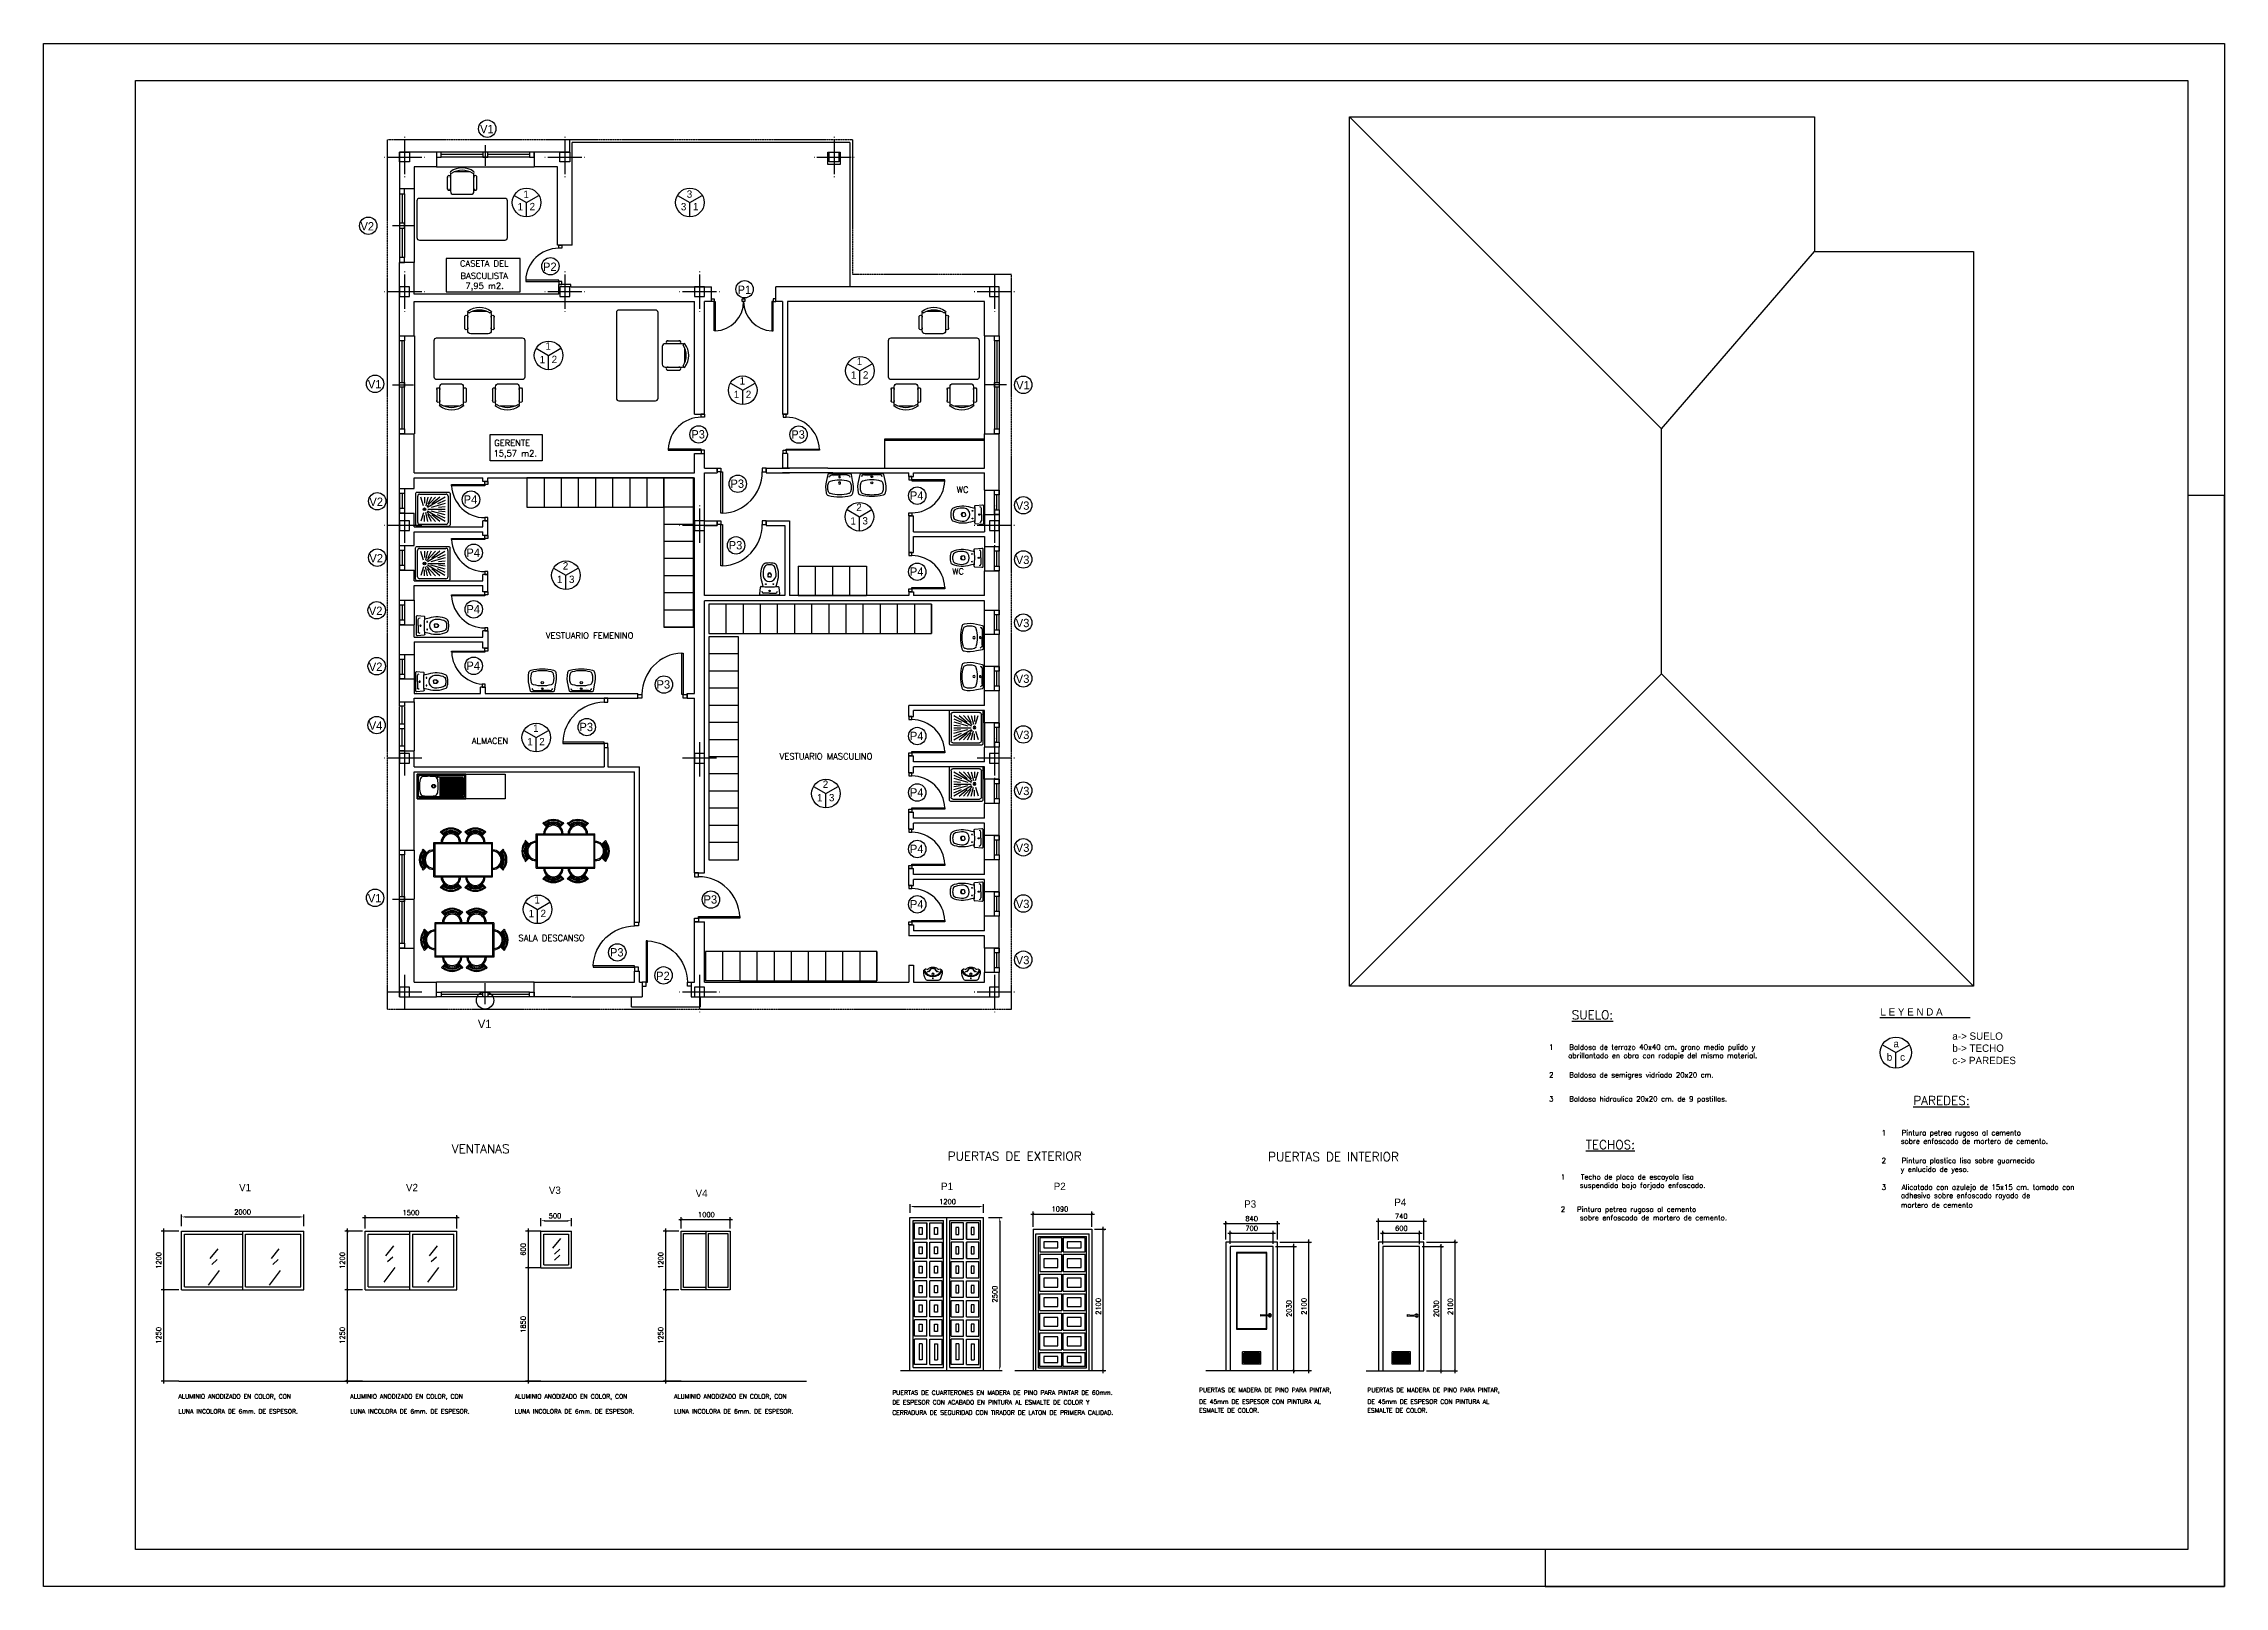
# Model space of a CAD drawing. Header units: millimetres. Extents: x -4480 to 40070, y -12931 to 18569.
import ezdxf
from ezdxf.enums import TextEntityAlignment as Align

# ---------------------------------------------------------------- set-up
doc = ezdxf.new("R2010")
doc.units = ezdxf.units.MM
for name, pattern in [('CYPELINEA', [0]), ('PUNTOS', [0.25, 0, -0.25]), ('TRAZOS', [19.05, 12.7, -6.35])]:
    doc.linetypes.add(name, pattern=pattern)
for name, color, linetype in [('0-PLANTA', 1, 'Continuous'), ('015', 1, 'Continuous'), ('07', 6, 'Continuous'), ('CALIDADES', 7, 'Continuous'), ('CAPA1', 1, 'Continuous'), ('CAPA2', 2, 'Continuous'), ('CARPINTERIA', 1, 'Continuous'), ('CUBIERTA', 2, 'Continuous'), ('MOBI', 2, 'Continuous'), ('MOBILIARIO', 2, 'Continuous'), ('PILAR_EJES', 1, 'CYPELINEA'), ('PILAR_RECT', 2, 'CYPELINEA'), ('SANITARIOS', 1, 'Continuous'), ('TABIQUERIA', 2, 'Continuous'), ('TEXTOS', 2, 'Continuous')]:
    doc.layers.add(name, color=color, linetype=linetype)
doc.styles.add('NGG', font='romans.shx')
doc.styles.add('ROMANS', font='romans.shx')
doc.styles.add('SIMPLEX', font='SIMPLEX.shx', dxfattribs={"height": 40})
doc.styles.get("Standard").update_dxf_attribs({"font": 'romans.shx'})
doc.styles.add('STYLE1', font='')
doc.styles.get('STYLE1').set_extended_font_data('Univers')
doc.dimstyles.new('50', dxfattribs={"dimscale": 50, "dimtxt": 2, "dimasz": 1.5, "dimexe": 1, "dimexo": 2, "dimgap": 1, "dimtad": 1, "dimdec": 0, "dimzin": 12, "dimdsep": 46, "dimtxsty": 'ROMANS', "dimcen": 2.5, "dimclrd": 1, "dimclre": 1, "dimclrt": 2, "dimadec": 0, "dimazin": 0, "dimtfac": 1, "dimtmove": 0, "dimatfit": 3, "dimfxl": 1, "dimtolj": 1, "dimtzin": 12, "dimarcsym": 0})
doc.dimstyles.get("Standard").update_dxf_attribs({"dimscale": 50, "dimtxt": 2, "dimasz": 1, "dimexe": 1, "dimexo": 1, "dimgap": 1, "dimtad": 1, "dimdec": 0, "dimzin": 0, "dimdsep": 46, "dimtxsty": 'Standard', "dimblk1": 'ARCHTICK', "dimblk2": 'ARCHTICK', "dimsah": 1, "dimcen": 1, "dimdle": 1, "dimclrd": 1, "dimclre": 1, "dimclrt": 2, "dimadec": 0, "dimazin": 0, "dimtfac": 1, "dimtdec": 0, "dimtmove": 0, "dimatfit": 3, "dimldrblk": 'ARCHTICK', "dimfxl": 1, "dimtolj": 1, "dimtzin": 0, "dimarcsym": 0})

msp = doc.modelspace()

# ---------------------------------------------------------------- texts
at = {"layer": 'CALIDADES', "color": 2, "style": 'STYLE1'}
for s, p in [('1', (5201.4, 15165)), ('1', (5321.5, 15417.5)), ('2', (5447.2, 15167.5)), ('3', (8537.9, 15165)), ('3', (8658, 15422.4)), ('1', (8783.7, 15167.5)), ('1', (5652.1, 12043.8)), ('1', (5772.3, 12320.9)), ('2', (5898, 12046.2)), ('1', (12131.2, 12005.1)), ('1', (9738.6, 11607.7)), ('1', (12011, 11728)), ('2', (12256.8, 11730.4)), ('1', (9618.5, 11330.6)), ('2', (9864.3, 11333)), ('2', (12121.8, 9025.7)), ('1', (12001.6, 8748.5)), ('3', (12247.4, 8751)), ('1', (6006, 7554)), ('2', (6126.2, 7831.1)), ('3', (6251.9, 7556.4)), ('1', (5519.4, 4517)), ('1', (5399.2, 4239.9)), ('2', (5645.1, 4242.3)), ('1', (11316.7, 3096.1)), ('2', (11436.8, 3373.3)), ('3', (11562.5, 3098.6)), ('1', (5546.5, 1009.5)), ('1', (5426.4, 732.3)), ('2', (5672.2, 734.8)), ('L E Y E N D A', (33042.8, -1275.8)), ('a-> SUELO', (34512.2, -1770.5)), ('b', (33173.3, -2198.8)), ('a', (33308.5, -1925.1)), ('c', (33445.5, -2198.8)), ('c-> PAREDES', (34512.2, -2267.6)), ('b-> TECHO', (34512.2, -2016.8))]:
    msp.add_text(s, height=150, dxfattribs=at).set_placement(p)
at = {"layer": 'CALIDADES', "color": 2}
for s, p in [('1    Baldosa de terrazo 40x40 cm. grano medio pulido y', (26274.6, -1973.4)), ('     abrillantado en obra con rodapie del mismo material.', (26274.6, -2144.8)), ('2    Baldosa de semigres vidriado 20x20 cm.', (26274.6, -2541)), ('3    Baldosa hidraulica 20x20 cm. de 9 pastillas.', (26274.6, -3030.3)), ('1    Pintura petrea rugosa al cemento ', (33068.2, -3721.8)), ('     sobre enfoscado de mortero de cemento.', (33068.2, -3893.2)), ('2    Pintura plastica lisa sobre guarnecido', (33068.2, -4289.4)), ('     y enlucido de yeso.', (33068.2, -4467.8)), ('1    Techo de placa de escayola lisa  ', (26512.5, -4623.1)), ('     suspendida bajo forjado enfoscado.', (26512.5, -4794.5)), ('3    Alicatado con azulejo de 15x15 cm. tomado con ', (33068.2, -4832.7)), ('     adhesivo sobre enfoscado rayado de  ', (33068.2, -5001.9)), ('2   Pintura petrea rugosa al cemento ', (26512.5, -5284.1)), ('     mortero de cemento  ', (33068.2, -5197.2)), ('     sobre enfoscado de mortero de cemento.', (26512.5, -5455.5))]:
    msp.add_text(s, height=105, dxfattribs=at).set_placement(p)
at = {"layer": 'CALIDADES', "color": 6, "char_height": 170, "attachment_point": 1, "style": 'STYLE1'}
for s, insert, width in [('V1', (4436, 16909.8), 0.765), ('V2', (1992, 14925), 0.765), ('P2', (5721.9, 14098.8), 0.85), ('P1', (9696.7, 13628.7), 0.85), ('V1', (2144.1, 11700.4), 0.765), ('V1', (15386.4, 11680.1), 0.765), ('P3', (8750.8, 10677.8), 0.85), ('P3', (10793.2, 10674.1), 0.85), ('P3', (9550.7, 9669.3), 0.85), ('P4', (13216.2, 9427.2), 0.85), ('V2', (2174.4, 9300), 0.765), ('P4', (4100.4, 9346.1), 0.85), ('V3', (15379.7, 9221.8), 0.765), ('V2', (2174.4, 8147.7), 0.765), ('P4', (4156.2, 8259.6), 0.85), ('P3', (9514.8, 8412.4), 0.85), ('V3', (15379.7, 8114.1), 0.765), ('P4', (13216.2, 7873.6), 0.85), ('V2', (2163.3, 7073.1), 0.765), ('P4', (4156.2, 7106.2), 0.85), ('V3', (15379.7, 6824.4), 0.765), ('V2', (2163.3, 5931.9), 0.765), ('P4', (4156.2, 5952.8), 0.85), ('P3', (8040.7, 5570.8), 0.85), ('V3', (15379.7, 5686.4), 0.765), ('V4', (2162.1, 4728.9), 0.765), ('P3', (6465.6, 4701.5), 0.85), ('P4', (13216.2, 4519.3), 0.85), ('V3', (15379.7, 4540.9), 0.765), ('P4', (13216.2, 3365.8), 0.85), ('V3', (15379.7, 3395.3), 0.765), ('V3', (15379.7, 2237), 0.765), ('P4', (13216.2, 2212.4), 0.85), ('V1', (2144.1, 1204.9), 0.765), ('P3', (9000.8, 1179.3), 0.85), ('P4', (13216.2, 1082.5), 0.85), ('V3', (15379.7, 1089.5), 0.765), ('P3', (7089.2, 100.4), 0.85), ('P2', (8031.7, -380.2), 0.85), ('V3', (15379.7, -58), 0.765), ('V1', (4391.2, -1362.3), 0.765)]:
    msp.add_mtext(s, dxfattribs=dict(at, insert=insert, width=width))
at = {"layer": 'CARPINTERIA', "color": 3}
for s, height, style, p in [('%%USUELO:', 180, 'SIMPLEX', (26735.9, -1352.4)), ('%%UPAREDES:', 180, 'SIMPLEX', (33714.8, -3100.8)), ('VENTANAS', 180, 'SIMPLEX', (3858.4, -4086.5)), ('%%uTECHOS:', 180, 'SIMPLEX', (27024.6, -4002.1)), ('PUERTAS DE EXTERIOR', 180, 'SIMPLEX', (13987.7, -4237.2)), ('PUERTAS DE INTERIOR', 180, 'SIMPLEX', (20535.3, -4248.4)), ('V1', 150, 'STYLE1', (-487.9, -4862.2)), ('V2', 150, 'STYLE1', (2921.4, -4862.2)), ('V3', 150, 'STYLE1', (5840.6, -4917.7)), ('V4', 150, 'STYLE1', (8838.4, -4979.6)), ('P1', 150, 'STYLE1', (13852.5, -4838.4)), ('P2', 150, 'STYLE1', (16154.6, -4838.4)), ('P3', 150, 'STYLE1', (20045, -5198.8)), ('P4', 150, 'STYLE1', (23112, -5161.7))]:
    msp.add_text(s, height=height, dxfattribs=dict(at, style=style)).set_placement(p)
at = {"layer": 'CARPINTERIA', "color": 2, "style": 'SIMPLEX'}
for s, p in [('PUERTAS DE MADERA DE PINO PARA PINTAR,', (19123.6, -8967.2)), ('PUERTAS DE MADERA DE PINO PARA PINTAR,', (22562.4, -8967.2)), ('ALUMINIO ANODIZADO EN COLOR, CON', (-1725.5, -9097.9)), ('LUNA INCOLORA DE 6mm. DE ESPESOR.', (-1725.5, -9403.2)), ('ALUMINIO ANODIZADO EN COLOR, CON', (1784.4, -9097.9)), ('LUNA INCOLORA DE 6mm. DE ESPESOR.', (1784.4, -9403.2)), ('ALUMINIO ANODIZADO EN COLOR, CON', (5146, -9097.9)), ('LUNA INCOLORA DE 6mm. DE ESPESOR.', (5146, -9403.2)), ('ALUMINIO ANODIZADO EN COLOR, CON', (8397.3, -9097.9)), ('LUNA INCOLORA DE 6mm. DE ESPESOR.', (8397.3, -9403.2)), ('CERRADURA DE SEGURIDAD CON TIRADOR DE LATON DE PRIMERA CALIDAD.', (12856.7, -9426.9)), ('PUERTAS DE CUARTERONES EN MADERA DE PINO PARA PINTAR DE 60mm. ', (12856.7, -9020.3)), ('DE ESPESOR CON ACABADO EN PINTURA AL ESMALTE DE COLOR Y ', (12856.7, -9216.9)), ('DE 45mm DE ESPESOR CON PINTURA AL', (19123.6, -9203.9)), ('ESMALTE DE COLOR.', (19123.6, -9383.7)), ('DE 45mm DE ESPESOR CON PINTURA AL', (22562.4, -9203.9)), ('ESMALTE DE COLOR.', (22562.4, -9383.7))]:
    msp.add_text(s, height=90, dxfattribs=at).set_placement(p)
at = {"layer": 'TEXTOS', "style": 'NGG'}
for s, p in [('CASETA DEL', (4521.5, 14017.2)), ('BASCULISTA', (4521.5, 13765.4))]:
    msp.add_text(s, height=125, dxfattribs=at).set_placement(p, align=Align.CENTER)
for s, p in [('VESTUARIO FEMENINO', (5779.9, 6421.2)), ('ALMACEN', (4267.8, 4270.9)), ('VESTUARIO MASCULINO', (10555.2, 3953.9)), ('SALA DESCANSO', (5221.4, 244.6))]:
    msp.add_text(s, height=125, dxfattribs=at).set_placement(p)
at = {"layer": 'TEXTOS', "char_height": 125, "style": 'NGG'}
for s, insert, width, attachment_point in [('7,95 m2.', (4919.9, 13686.5), 2043.97, 3), ('GERENTE', (4725.1, 10479.2), 2043.97, 1), ('15,57 m2.', (4709.5, 10265.6), 2043.97, 1), ('WC', (14172.9, 9524.1), 432.473, 1), ('WC', (14081.2, 7855.5), 375.395, 1)]:
    msp.add_mtext(s, dxfattribs=dict(at, insert=insert, width=width, attachment_point=attachment_point))

# ---------------------------------------------------------------- blocks, each defined once
blk = doc.blocks.new('_ARCHTICK')
at = {"color": 0, "linetype": 'ByBlock', "const_width": 0.15}
blk.add_lwpolyline([(-0.5, -0.5), (0.5, 0.5)], dxfattribs=at)
blk = doc.blocks.new('*D9')
at = {"layer": 'CARPINTERIA', "color": 1, "lineweight": -2}
for p, q in [((23767, -5905), (24405, -5905)), ((24355, -8580), (24355, -5855)), ((23767, -8530), (24405, -8530))]:
    blk.add_line(p, q, dxfattribs=at)
at = {"layer": 'Defpoints', "color": 0}
for p in [(23717, -5905), (24355, -5905), (23717, -8530)]:
    blk.add_point(p, dxfattribs=at)
at = {"layer": 'CARPINTERIA', "color": 1, "lineweight": -2, "xscale": 50, "yscale": 50, "zscale": 50}
for p, rotation in [((24355, -5905), 90), ((24355, -8530), 270)]:
    blk.add_blockref('_ARCHTICK', p, dxfattribs=dict(at, rotation=rotation))
at = {"layer": 'CARPINTERIA', "color": 2, "insert": (24255, -7218), "char_height": 100, "attachment_point": 5, "rotation": 90}
blk.add_mtext('\\A1;2100', dxfattribs=at)
blk = doc.blocks.new('*D10')
at = {"layer": 'CARPINTERIA', "color": 1, "lineweight": -2}
for p, q in [((23680, -5993), (24119, -5993)), ((24069, -8580), (24069, -5943)), ((23767, -8530), (24119, -8530))]:
    blk.add_line(p, q, dxfattribs=at)
at = {"layer": 'Defpoints', "color": 0}
for p in [(23630, -5993), (24069, -5993), (23717, -8530)]:
    blk.add_point(p, dxfattribs=at)
at = {"layer": 'CARPINTERIA', "color": 1, "lineweight": -2, "xscale": 50, "yscale": 50, "zscale": 50}
for p, rotation in [((24069, -5993), 90), ((24069, -8530), 270)]:
    blk.add_blockref('_ARCHTICK', p, dxfattribs=dict(at, rotation=rotation))
at = {"layer": 'CARPINTERIA', "color": 2, "insert": (23969, -7262), "char_height": 100, "attachment_point": 5, "rotation": 90}
blk.add_mtext('\\A1;2030', dxfattribs=at)
blk = doc.blocks.new('*D11')
at = {"layer": 'CARPINTERIA', "color": 1, "lineweight": -2}
for p, q in [((20774, -5901), (21419, -5901)), ((21369, -8576), (21369, -5851)), ((20774, -8526), (21419, -8526))]:
    blk.add_line(p, q, dxfattribs=at)
at = {"layer": 'Defpoints', "color": 0}
for p in [(20724, -5901), (21369, -5901), (20724, -8526)]:
    blk.add_point(p, dxfattribs=at)
at = {"layer": 'CARPINTERIA', "color": 1, "lineweight": -2, "xscale": 50, "yscale": 50, "zscale": 50}
for p, rotation in [((21369, -5901), 90), ((21369, -8526), 270)]:
    blk.add_blockref('_ARCHTICK', p, dxfattribs=dict(at, rotation=rotation))
at = {"layer": 'CARPINTERIA', "color": 2, "insert": (21269, -7214), "char_height": 100, "attachment_point": 5, "rotation": 90}
blk.add_mtext('\\A1;2100', dxfattribs=at)
blk = doc.blocks.new('*D12')
at = {"layer": 'CARPINTERIA', "color": 1, "lineweight": -2}
for p, q in [((20686, -5989), (21111, -5989)), ((21061, -8576), (21061, -5939)), ((20686, -8526), (21111, -8526))]:
    blk.add_line(p, q, dxfattribs=at)
at = {"layer": 'Defpoints', "color": 0}
for p in [(20636, -5989), (21061, -5989), (20636, -8526)]:
    blk.add_point(p, dxfattribs=at)
at = {"layer": 'CARPINTERIA', "color": 1, "lineweight": -2, "xscale": 50, "yscale": 50, "zscale": 50}
for p, rotation in [((21061, -5989), 90), ((21061, -8526), 270)]:
    blk.add_blockref('_ARCHTICK', p, dxfattribs=dict(at, rotation=rotation))
at = {"layer": 'CARPINTERIA', "color": 2, "insert": (20961, -7258), "char_height": 100, "attachment_point": 5, "rotation": 90}
blk.add_mtext('\\A1;2030', dxfattribs=at)
blk = doc.blocks.new('*D13')
at = {"layer": 'CARPINTERIA', "color": 1, "lineweight": -2}
for p, q in [((19624, -5523), (20774, -5523)), ((19674, -5851), (19674, -5473)), ((20724, -5851), (20724, -5473))]:
    blk.add_line(p, q, dxfattribs=at)
at = {"layer": 'Defpoints', "color": 0}
for p in [(20724, -5523), (19674, -5901), (20724, -5901)]:
    blk.add_point(p, dxfattribs=at)
at = {"layer": 'CARPINTERIA', "color": 1, "lineweight": -2, "xscale": 50, "yscale": 50, "zscale": 50, "rotation": 180}
blk.add_blockref('_ARCHTICK', (19674, -5523), dxfattribs=at)
at = {"layer": 'CARPINTERIA', "color": 1, "lineweight": -2, "xscale": 50, "yscale": 50, "zscale": 50}
blk.add_blockref('_ARCHTICK', (20724, -5523), dxfattribs=at)
at = {"layer": 'CARPINTERIA', "color": 2, "insert": (20199, -5423), "char_height": 100, "attachment_point": 5}
blk.add_mtext('\\A1;840', dxfattribs=at)
blk = doc.blocks.new('*D14')
at = {"layer": 'CARPINTERIA', "color": 1, "lineweight": -2}
for p, q in [((19711, -5720), (20686, -5720)), ((19761, -5939), (19761, -5670)), ((20636, -5939), (20636, -5670))]:
    blk.add_line(p, q, dxfattribs=at)
at = {"layer": 'Defpoints', "color": 0}
for p in [(20636, -5720), (19761, -5989), (20636, -5989)]:
    blk.add_point(p, dxfattribs=at)
at = {"layer": 'CARPINTERIA', "color": 1, "lineweight": -2, "xscale": 50, "yscale": 50, "zscale": 50, "rotation": 180}
blk.add_blockref('_ARCHTICK', (19761, -5720), dxfattribs=at)
at = {"layer": 'CARPINTERIA', "color": 1, "lineweight": -2, "xscale": 50, "yscale": 50, "zscale": 50}
blk.add_blockref('_ARCHTICK', (20636, -5720), dxfattribs=at)
at = {"layer": 'CARPINTERIA', "color": 2, "insert": (20199, -5620), "char_height": 100, "attachment_point": 5}
blk.add_mtext('\\A1;700', dxfattribs=at)
blk = doc.blocks.new('*D15')
at = {"layer": 'CARPINTERIA', "color": 1, "lineweight": -2}
for p, q in [((22742, -5473), (23767, -5473)), ((22792, -5855), (22792, -5423)), ((23717, -5855), (23717, -5423))]:
    blk.add_line(p, q, dxfattribs=at)
at = {"layer": 'Defpoints', "color": 0}
for p in [(23717, -5473), (22792, -5905), (23717, -5905)]:
    blk.add_point(p, dxfattribs=at)
at = {"layer": 'CARPINTERIA', "color": 1, "lineweight": -2, "xscale": 50, "yscale": 50, "zscale": 50, "rotation": 180}
blk.add_blockref('_ARCHTICK', (22792, -5473), dxfattribs=at)
at = {"layer": 'CARPINTERIA', "color": 1, "lineweight": -2, "xscale": 50, "yscale": 50, "zscale": 50}
blk.add_blockref('_ARCHTICK', (23717, -5473), dxfattribs=at)
at = {"layer": 'CARPINTERIA', "color": 2, "insert": (23255, -5373), "char_height": 100, "attachment_point": 5}
blk.add_mtext('\\A1;740', dxfattribs=at)
blk = doc.blocks.new('*D16')
at = {"layer": 'CARPINTERIA', "color": 1, "lineweight": -2}
for p, q in [((22830, -5720), (23680, -5720)), ((22880, -5943), (22880, -5670)), ((23630, -5943), (23630, -5670))]:
    blk.add_line(p, q, dxfattribs=at)
at = {"layer": 'Defpoints', "color": 0}
for p in [(23630, -5720), (22880, -5993), (23630, -5993)]:
    blk.add_point(p, dxfattribs=at)
at = {"layer": 'CARPINTERIA', "color": 1, "lineweight": -2, "xscale": 50, "yscale": 50, "zscale": 50, "rotation": 180}
blk.add_blockref('_ARCHTICK', (22880, -5720), dxfattribs=at)
at = {"layer": 'CARPINTERIA', "color": 1, "lineweight": -2, "xscale": 50, "yscale": 50, "zscale": 50}
blk.add_blockref('_ARCHTICK', (23630, -5720), dxfattribs=at)
at = {"layer": 'CARPINTERIA', "color": 2, "insert": (23255, -5620), "char_height": 100, "attachment_point": 5}
blk.add_mtext('\\A1;600', dxfattribs=at)
blk = doc.blocks.new('*D17')
at = {"color": 1, "lineweight": -2}
for p, q in [((2037, -5400), (4012, -5400)), ((2087, -5626), (2087, -5350)), ((3962, -5626), (3962, -5350))]:
    blk.add_line(p, q, dxfattribs=at)
at = {"layer": 'Defpoints', "color": 0}
for p in [(2087, -5676), (3962, -5400), (3962, -5676)]:
    blk.add_point(p, dxfattribs=at)
at = {"color": 1, "lineweight": -2, "xscale": 50, "yscale": 50, "zscale": 50, "rotation": 180}
blk.add_blockref('_ARCHTICK', (2087, -5400), dxfattribs=at)
at = {"color": 1, "lineweight": -2, "xscale": 50, "yscale": 50, "zscale": 50}
blk.add_blockref('_ARCHTICK', (3962, -5400), dxfattribs=at)
at = {"color": 2, "insert": (3024, -5300), "char_height": 100, "attachment_point": 5}
blk.add_mtext('\\A1;1500', dxfattribs=at)
blk = doc.blocks.new('*D18')
at = {"color": 1, "lineweight": -2}
for p, q in [((2037, -5676), (1671, -5676)), ((1721, -5626), (1721, -6925)), ((2037, -6875), (1671, -6875))]:
    blk.add_line(p, q, dxfattribs=at)
at = {"layer": 'Defpoints', "color": 0}
for p in [(2087, -5676), (1721, -6875), (2087, -6875)]:
    blk.add_point(p, dxfattribs=at)
at = {"color": 1, "lineweight": -2, "xscale": 50, "yscale": 50, "zscale": 50}
for p, rotation in [((1721, -5676), 90), ((1721, -6875), 270)]:
    blk.add_blockref('_ARCHTICK', p, dxfattribs=dict(at, rotation=rotation))
at = {"color": 2, "insert": (1621, -6276), "char_height": 100, "attachment_point": 5, "rotation": 90}
blk.add_mtext('\\A1;1200', dxfattribs=at)
blk = doc.blocks.new('*D19')
at = {"color": 1, "lineweight": -2}
for p, q in [((5678, -5676), (5367, -5676)), ((5417, -5626), (5417, -6476)), ((5678, -6426), (5367, -6426))]:
    blk.add_line(p, q, dxfattribs=at)
at = {"layer": 'Defpoints', "color": 0}
for p in [(5728, -5676), (5417, -6426), (5728, -6426)]:
    blk.add_point(p, dxfattribs=at)
at = {"color": 1, "lineweight": -2, "xscale": 50, "yscale": 50, "zscale": 50}
for p, rotation in [((5417, -5676), 90), ((5417, -6426), 270)]:
    blk.add_blockref('_ARCHTICK', p, dxfattribs=dict(at, rotation=rotation))
at = {"color": 2, "insert": (5317, -6051), "char_height": 100, "attachment_point": 5, "rotation": 90}
blk.add_mtext('\\A1;600', dxfattribs=at)
blk = doc.blocks.new('*D20')
at = {"color": 1, "lineweight": -2}
for p, q in [((2037, -6876), (1671, -6876)), ((1721, -6826), (1721, -8788)), ((2037, -8738), (1671, -8738))]:
    blk.add_line(p, q, dxfattribs=at)
at = {"layer": 'Defpoints', "color": 0}
for p in [(2087, -6876), (1721, -8738), (2087, -8738)]:
    blk.add_point(p, dxfattribs=at)
at = {"color": 1, "lineweight": -2, "xscale": 50, "yscale": 50, "zscale": 50}
for p, rotation in [((1721, -6876), 90), ((1721, -8738), 270)]:
    blk.add_blockref('_ARCHTICK', p, dxfattribs=dict(at, rotation=rotation))
at = {"color": 2, "insert": (1621, -7807), "char_height": 100, "attachment_point": 5, "rotation": 90}
blk.add_mtext('\\A1;1250', dxfattribs=at)
blk = doc.blocks.new('*D21')
at = {"color": 1, "lineweight": -2}
for p, q in [((5678, -6426), (5367, -6426)), ((5417, -6376), (5417, -8789)), ((5678, -8739), (5367, -8739))]:
    blk.add_line(p, q, dxfattribs=at)
at = {"layer": 'Defpoints', "color": 0}
for p in [(5728, -6426), (5417, -8739), (5728, -8739)]:
    blk.add_point(p, dxfattribs=at)
at = {"color": 1, "lineweight": -2, "xscale": 50, "yscale": 50, "zscale": 50}
for p, rotation in [((5417, -6426), 90), ((5417, -8739), 270)]:
    blk.add_blockref('_ARCHTICK', p, dxfattribs=dict(at, rotation=rotation))
at = {"color": 2, "insert": (5317, -7582), "char_height": 100, "attachment_point": 5, "rotation": 90}
blk.add_mtext('\\A1;1850', dxfattribs=at)
blk = doc.blocks.new('*D22')
at = {"layer": 'CARPINTERIA', "color": 1, "lineweight": -2}
for p, q in [((16985, -5639), (17218, -5639)), ((17168, -8576), (17168, -5589)), ((16876, -8526), (17218, -8526))]:
    blk.add_line(p, q, dxfattribs=at)
at = {"layer": 'Defpoints', "color": 0}
for p in [(16935, -5639), (17168, -5639), (16826, -8526)]:
    blk.add_point(p, dxfattribs=at)
at = {"layer": 'CARPINTERIA', "color": 1, "lineweight": -2, "xscale": 50, "yscale": 50, "zscale": 50}
for p, rotation in [((17168, -5639), 90), ((17168, -8526), 270)]:
    blk.add_blockref('_ARCHTICK', p, dxfattribs=dict(at, rotation=rotation))
at = {"layer": 'CARPINTERIA', "color": 2, "insert": (17068, -7214), "char_height": 100, "attachment_point": 5, "rotation": 90}
blk.add_mtext('\\A1;2100', dxfattribs=at)
blk = doc.blocks.new('*D23')
at = {"layer": '0-PLANTA', "color": 1, "lineweight": -2}
for p, q in [((15686, -5328), (16985, -5328)), ((15736, -5589), (15736, -5278)), ((16935, -5589), (16935, -5278))]:
    blk.add_line(p, q, dxfattribs=at)
at = {"layer": 'Defpoints', "color": 0}
for p in [(16935, -5328), (15736, -5639), (16935, -5639)]:
    blk.add_point(p, dxfattribs=at)
at = {"layer": '0-PLANTA', "color": 1, "lineweight": -2, "xscale": 50, "yscale": 50, "zscale": 50, "rotation": 180}
blk.add_blockref('_ARCHTICK', (15736, -5328), dxfattribs=at)
at = {"layer": '0-PLANTA', "color": 1, "lineweight": -2, "xscale": 50, "yscale": 50, "zscale": 50}
blk.add_blockref('_ARCHTICK', (16935, -5328), dxfattribs=at)
at = {"layer": '0-PLANTA', "color": 2, "insert": (16281, -5228), "char_height": 100, "attachment_point": 5}
blk.add_mtext('\\A1;1090', dxfattribs=at)
blk = doc.blocks.new('*D24')
at = {"layer": 'CALIDADES', "color": 1, "lineweight": -2}
for p, q in [((-1665, -5577), (-1665, -5337)), ((835, -5577), (835, -5337)), ((-1590, -5387), (760, -5387))]:
    blk.add_line(p, q, dxfattribs=at)
at = {"layer": 'CALIDADES', "color": 1}
for points in [[(-1590, -5375), (-1590, -5400), (-1665, -5387)], [(760, -5375), (760, -5400), (835, -5387)]]:
    blk.add_solid(points, dxfattribs=at)
at = {"layer": 'Defpoints', "color": 0}
for p in [(-1665, -5677), (835, -5387), (835, -5677)]:
    blk.add_point(p, dxfattribs=at)
at = {"layer": 'CALIDADES', "color": 2, "insert": (-415, -5287), "char_height": 100, "attachment_point": 5, "style": 'ROMANS'}
blk.add_mtext('\\A1;2000', dxfattribs=at)
blk = doc.blocks.new('*D25')
at = {"layer": 'CALIDADES', "color": 1, "lineweight": -2}
for p, q in [((5678, -5576), (5678, -5415)), ((5753, -5465), (6228, -5465)), ((6303, -5576), (6303, -5415))]:
    blk.add_line(p, q, dxfattribs=at)
at = {"layer": 'CALIDADES', "color": 1}
for points in [[(5753, -5452), (5753, -5477), (5678, -5465)], [(6228, -5452), (6228, -5477), (6303, -5465)]]:
    blk.add_solid(points, dxfattribs=at)
at = {"layer": 'Defpoints', "color": 0}
for p in [(5678, -5676), (6303, -5465), (6303, -5676)]:
    blk.add_point(p, dxfattribs=at)
at = {"layer": 'CALIDADES', "color": 2, "insert": (5966, -5365), "char_height": 100, "attachment_point": 5, "style": 'ROMANS'}
blk.add_mtext('\\A1;500', dxfattribs=at)
blk = doc.blocks.new('*D26')
at = {"color": 1, "lineweight": -2}
for p, q in [((-1715, -5677), (-2082, -5677)), ((-2032, -5627), (-2032, -6925)), ((-1715, -6875), (-2082, -6875))]:
    blk.add_line(p, q, dxfattribs=at)
at = {"layer": 'Defpoints', "color": 0}
for p in [(-1665, -5677), (-2032, -6875), (-1665, -6875)]:
    blk.add_point(p, dxfattribs=at)
at = {"color": 1, "lineweight": -2, "xscale": 50, "yscale": 50, "zscale": 50}
for p, rotation in [((-2032, -5677), 90), ((-2032, -6875), 270)]:
    blk.add_blockref('_ARCHTICK', p, dxfattribs=dict(at, rotation=rotation))
at = {"color": 2, "insert": (-2132, -6276), "char_height": 100, "attachment_point": 5, "rotation": 90}
blk.add_mtext('\\A1;1200', dxfattribs=at)
blk = doc.blocks.new('*D27')
at = {"color": 1, "lineweight": -2}
for p, q in [((-1715, -6875), (-2082, -6875)), ((-2032, -6825), (-2032, -8789)), ((-1715, -8739), (-2082, -8739))]:
    blk.add_line(p, q, dxfattribs=at)
at = {"layer": 'Defpoints', "color": 0}
for p in [(-1665, -6875), (-2032, -8739), (-1665, -8739)]:
    blk.add_point(p, dxfattribs=at)
at = {"color": 1, "lineweight": -2, "xscale": 50, "yscale": 50, "zscale": 50}
for p, rotation in [((-2032, -6875), 90), ((-2032, -8739), 270)]:
    blk.add_blockref('_ARCHTICK', p, dxfattribs=dict(at, rotation=rotation))
at = {"color": 2, "insert": (-2132, -7807), "char_height": 100, "attachment_point": 5, "rotation": 90}
blk.add_mtext('\\A1;1250', dxfattribs=at)
blk = doc.blocks.new('*D28')
at = {"layer": 'CALIDADES', "color": 1, "lineweight": -2}
for p, q in [((13219, -5301), (13219, -5124)), ((13294, -5174), (14644, -5174)), ((14719, -5301), (14719, -5124))]:
    blk.add_line(p, q, dxfattribs=at)
at = {"layer": 'CALIDADES', "color": 1}
for points in [[(13294, -5162), (13294, -5187), (13219, -5174)], [(14644, -5162), (14644, -5187), (14719, -5174)]]:
    blk.add_solid(points, dxfattribs=at)
at = {"layer": 'Defpoints', "color": 0}
for p in [(14719, -5174), (13219, -5401), (14719, -5401)]:
    blk.add_point(p, dxfattribs=at)
at = {"layer": 'CALIDADES', "color": 2, "insert": (13985, -5074), "char_height": 100, "attachment_point": 5, "style": 'ROMANS'}
blk.add_mtext('\\A1;1200', dxfattribs=at)
blk = doc.blocks.new('*D29')
at = {"layer": 'CALIDADES', "color": 1, "lineweight": -2}
for p, q in [((14819, -5401), (15101, -5401)), ((15051, -5476), (15051, -8451)), ((14819, -8526), (15101, -8526))]:
    blk.add_line(p, q, dxfattribs=at)
at = {"layer": 'CALIDADES', "color": 1}
for points in [[(15039, -5476), (15064, -5476), (15051, -5401)], [(15039, -8451), (15064, -8451), (15051, -8526)]]:
    blk.add_solid(points, dxfattribs=at)
at = {"layer": 'Defpoints', "color": 0}
for p in [(14719, -5401), (14719, -8526), (15051, -8526)]:
    blk.add_point(p, dxfattribs=at)
at = {"layer": 'CALIDADES', "color": 2, "insert": (14951, -6964), "char_height": 100, "attachment_point": 5, "rotation": 90, "style": 'ROMANS'}
blk.add_mtext('\\A1;2500', dxfattribs=at)
blk = doc.blocks.new('012302')
for p, q in [((-0.31, -0.62), (-0.31, -0.08)), ((-0.27, -0.04), (0.27, -0.04)), ((-0.25, -0.18), (-0.125, -0.18)), ((-0.25, -0.245), (-0.068, -0.203)), ((-0.25, -0.405), (-0.055, -0.225)), ((-0.25, -0.32), (-0.105, -0.245)), ((-0.25, -0.495), (-0.11, -0.33)), ((-0.246, -0.6), (-0.035, -0.243)), ((-0.069, -0.159), (-0.245, -0.105)), ((-0.181, -0.604), (-0.111, -0.444)), ((-0.115, -0.603), (-0.035, -0.313)), ((-0.005, -0.6), (-0.005, -0.25)), ((0.246, -0.6), (0.035, -0.243)), ((0.115, -0.603), (0.035, -0.313)), ((0.25, -0.405), (0.055, -0.225)), ((0.25, -0.245), (0.068, -0.203)), ((0.069, -0.159), (0.245, -0.105)), ((0.25, -0.32), (0.105, -0.245)), ((0.25, -0.495), (0.11, -0.33)), ((0.181, -0.604), (0.111, -0.444)), ((0.25, -0.18), (0.125, -0.18)), ((0.31, -0.08), (0.31, -0.62)), ((0.27, -0.66), (-0.27, -0.66)), ((-0.05, -0.601), (-0.035, -0.466)), ((0.05, -0.601), (0.035, -0.466))]:
    blk.add_line(p, q)
blk.add_lwpolyline([(-0.35, -0.67), (-0.35, -0.03, -0.414214), (-0.32, 0), (0.32, 0, -0.414214), (0.35, -0.03), (0.35, -0.67, -0.414214), (0.32, -0.7), (-0.32, -0.7, -0.414214)], format="xyb", close=True)
for radius in [0.0275, 0.0169, 0.0169]:
    blk.add_circle((0, -0.18), radius)
for centre, start, end in [((-0.27, -0.08), 90, 180), ((0.27, -0.08), 0, 90), ((-0.27, -0.62), 180, 270), ((0.27, -0.62), 270, 0)]:
    blk.add_arc(centre, 0.04, start, end)
blk = doc.blocks.new('012114')
for p, q in [((0, -0.041), (-0.126, -0.041)), ((0, -0.372), (-0.025, -0.372)), ((0, -0.041), (0.126, -0.041)), ((0, -0.372), (0.025, -0.372))]:
    blk.add_line(p, q)
blk.add_lwpolyline([(0.17, -0.179, 0.006856), (0.131, -0.175), (0.152, -0.264, -0.190618), (0.133, -0.625, -0.225225), (0.1, -0.652, -0.063558), (0, -0.665, -0.063558), (-0.1, -0.652, -0.225225), (-0.133, -0.625, -0.190618), (-0.152, -0.264), (-0.131, -0.175, 0.006856), (-0.17, -0.179, -0.425204), (-0.187, -0.165), (-0.2, -0.024, -0.440217), (-0.179, 0), (0, 0), (0.179, 0, -0.440217), (0.2, -0.024), (0.187, -0.165)], format="xyb")
for centre, radius in [((-0.078, -0.225), 0.008), ((0, -0.087), 0.0125), ((0.078, -0.225), 0.008)]:
    blk.add_circle(centre, radius)
for centre, radius, start, end in [((-0.122, -0.078), 0.0372, 96.0407, 181.7016), ((0.314, -0.419), 0.447, 176.9791, 198.8669), ((0, -0.412), 0.133, 6.8934, 173.1066), ((0, -1.582), 1.413, 90, 95.3323), ((0.087, -0.406), 0.125, 168.5881, 191.4119), ((0, -0.408), 0.0386, 195.7788, 344.2212), ((-0.025, -0.382), 0.01, 90, 180), ((0, -0.422), 0.0366, 195.2314, 344.7686), ((0, -1.582), 1.413, 84.6677, 90), ((0.025, -0.382), 0.01, 0, 90), ((-0.087, -0.406), 0.125, 348.5881, 11.4119), ((-0.314, -0.419), 0.447, 341.1331, 3.0209), ((0.122, -0.078), 0.0372, 358.2984, 83.9593), ((0.172, -0.164), 0.015, 263.0963, 355.2379), ((-0.033, -0.538), 0.08, 198.8669, 263.0722), ((0, -0.268), 0.352, 263.0722, 270), ((0, -0.268), 0.352, 270, 276.9278), ((0.033, -0.538), 0.08, 276.9278, 341.1331)]:
    blk.add_arc(centre, radius, start, end)
blk = doc.blocks.new('012102')
for p in [(-0.148, -0.025), (0.148, -0.025)]:
    blk.add_line(p, (0, -0.025))
blk.add_lwpolyline([(0.221, 0, -0.356176), (0.241, -0.016), (0.266, -0.14, -0.119815), (0.273, -0.396, -0.294219), (0.228, -0.444, -0.064372), (0, -0.47, -0.064372), (-0.228, -0.444, -0.294219), (-0.273, -0.396, -0.119815), (-0.266, -0.14), (-0.241, -0.016, -0.356176), (-0.221, 0), (0, 0)], format="xyb", close=True)
at = {"linetype": 'PUNTOS'}
for centre in [(-0.1, -0.065), (0.1, -0.065)]:
    blk.add_circle(centre, 0.015, dxfattribs=at)
for centre, radius in [((0, -0.19), 0.023), ((0, -0.065), 0.0175)]:
    blk.add_circle(centre, radius)
for centre, radius, start, end in [((0.04, -0.279), 0.28, 161.6517, 198.3483), ((-0.169, -0.21), 0.06, 106.3491, 161.6517), ((-0.169, -0.349), 0.06, 198.3483, 253.6509), ((-0.151, -0.092), 0.067, 87.0352, 159.0483), ((-0.007, -0.761), 0.634, 89.3416, 106.3491), ((-0.007, 0.202), 0.634, 253.6509, 270.6584), ((0.007, -0.761), 0.634, 73.6509, 90.6584), ((0.007, 0.202), 0.634, 269.3416, 286.3491), ((0.151, -0.092), 0.067, 20.9517, 92.9648), ((0.169, -0.21), 0.06, 18.3483, 73.6509), ((0.169, -0.349), 0.06, 286.3491, 341.6517), ((-0.04, -0.279), 0.28, 341.6517, 18.3483)]:
    blk.add_arc(centre, radius, start, end)
blk = doc.blocks.new('013101')
for p, q in [((-0.55, 0), (-0.55, -0.55)), ((0.55, 0), (-0.55, 0)), ((0.55, -0.55), (0.55, 0)), ((-0.534, -0.064), (-0.534, -0.476)), ((-0.523, -0.064), (-0.523, -0.476)), ((0.49, -0.02), (-0.49, -0.02)), ((0.49, -0.031), (-0.49, -0.031)), ((-0.046, -0.057), (0.479, -0.057)), ((-0.046, -0.084), (0.501, -0.084)), ((-0.046, -0.11), (0.501, -0.11)), ((-0.046, -0.137), (0.501, -0.137)), ((-0.046, -0.164), (0.501, -0.164)), ((-0.046, -0.19), (0.501, -0.19)), ((-0.046, -0.217), (0.501, -0.217)), ((-0.046, -0.243), (0.501, -0.243)), ((-0.046, -0.27), (0.501, -0.27)), ((-0.046, -0.296), (0.501, -0.296)), ((-0.046, -0.323), (0.501, -0.323)), ((-0.046, -0.349), (0.501, -0.349)), ((-0.046, -0.376), (0.501, -0.376)), ((-0.046, -0.402), (0.501, -0.402)), ((-0.046, -0.429), (0.501, -0.429)), ((-0.046, -0.456), (0.501, -0.456)), ((-0.046, -0.482), (0.493, -0.482)), ((0.523, -0.476), (0.523, -0.064)), ((0.534, -0.476), (0.534, -0.064)), ((-0.55, -0.55), (0.55, -0.55)), ((0.49, -0.509), (-0.49, -0.509)), ((0.49, -0.52), (-0.49, -0.52))]:
    blk.add_line(p, q)
for centre, radius in [((-0.177, -0.27), 0.0418), ((-0.177, -0.27), 0.0303), ((-0.082, -0.059), 0.0179)]:
    blk.add_circle(centre, radius)
for centre, radius, start, end in [((-0.49, -0.064), 0.044, 90, 180), ((-0.49, -0.476), 0.044, 180, 270), ((-0.49, -0.064), 0.033, 90, 180), ((-0.49, -0.476), 0.033, 180, 270), ((0.33, -0.27), 0.826, 169.6188, 180), ((0.33, -0.27), 0.826, 180, 190.3812), ((-0.401, -0.136), 0.0826, 97.23, 169.6188), ((-0.401, -0.404), 0.0826, 190.3812, 262.77), ((-0.284, -1.279), 1.232, 89.999, 95.9178), ((-0.284, 0.74), 1.232, 264.0822, 270.001), ((-0.284, -1.279), 1.232, 84.0822, 90.001), ((-0.284, 0.74), 1.232, 269.999, 275.9178), ((-0.167, -0.136), 0.0826, 10.3812, 82.77), ((-0.167, -0.404), 0.0826, 277.23, 349.6188), ((-0.898, -0.27), 0.826, 0, 10.3812), ((-0.898, -0.27), 0.826, 349.6188, 0), ((0.49, -0.064), 0.044, 0, 90), ((0.49, -0.064), 0.033, 0, 90), ((0.49, -0.476), 0.033, 270, 0), ((0.49, -0.476), 0.044, 270, 0)]:
    blk.add_arc(centre, radius, start, end)
blk = doc.blocks.new('FREGADERO')
at = {"xscale": 1000, "yscale": 1000, "zscale": 1000}
blk.add_blockref('013101', (6, 6), dxfattribs=at)
blk = doc.blocks.new('012304P')
blk.add_lwpolyline([(0, 0), (0.139, 0, -0.259052), (0.182, -0.024, -0.1508), (0.235, -0.226, -0.510627), (0.149, -0.288, 0.270755), (0.115, -0.296, -0.187142), (0, -0.34, -0.187142), (-0.115, -0.296, 0.270755), (-0.149, -0.288, -0.510627), (-0.235, -0.226, -0.1508), (-0.182, -0.024, -0.259052), (-0.139, 0)], format="xyb", close=True)
for centre, radius, start, end in [((-0.001, -0.38), 0.28, 89.8755, 146.7496), ((-0.18, -0.256), 0.0335, 161.2025, 248.7958), ((-0.001, -0.341), 0.231, 89.6858, 155.5464), ((-0.107, -0.184), 0.0451, 217.5015, 267.7203), ((-0.111, -0.253), 0.0242, 23.2605, 86.4228), ((-0.093, -0.21), 0.0141, 199.0265, 265.042), ((-0.111, -0.253), 0.0342, 23.2605, 60.8345), ((0.001, -0.217), 0.093, 196.7314, 269.566), ((0.001, -0.217), 0.083, 196.7314, 269.566), ((0, -0.155), 0.0312, 90, 270), ((0, -0.155), 0.023, 90, 270), ((0, -0.05), 0.0102, 90, 270), ((0, -0.05), 0.0102, 270, 90), ((0.001, -0.38), 0.28, 33.2504, 90.1245), ((0.001, -0.341), 0.231, 24.4536, 90.3142), ((0, -0.155), 0.0312, 270, 90), ((0, -0.155), 0.023, 270, 90), ((-0.001, -0.217), 0.083, 270.434, 343.2686), ((-0.001, -0.217), 0.093, 270.434, 343.2686), ((0.111, -0.253), 0.0342, 119.1655, 156.7395), ((0.111, -0.253), 0.0242, 93.5772, 156.7395), ((0.093, -0.21), 0.0141, 274.958, 340.9735), ((0.107, -0.184), 0.0451, 272.2797, 322.4985), ((0.18, -0.256), 0.0335, 291.2042, 18.7975)]:
    blk.add_arc(centre, radius, start, end)
blk = doc.blocks.new('URINARIO')
at = {"xscale": 10, "yscale": 10, "zscale": 10}
blk.add_blockref('012304P', (-769092.74, 315278.79), dxfattribs=at)
blk = doc.blocks.new('M3S')
at = {"color": 2}
for p, q in [((-30.1, -43.8), (-30.1, -18.2)), ((-24, -14), (-24, -48)), ((14.9, -8), (-14.9, -8)), ((24, -48), (24, -14)), ((30, -43.8), (30, -18.2)), ((-18, -54), (18, -54)), ((-87, -166.5), (-87, -192)), ((-81, -162.2), (-81, -196.2)), ((-39, -156.2), (-75, -156.2)), ((-33, -196.2), (-33, -162.2)), ((-26.9, -166.5), (-26.9, -192)), ((27, -166.5), (27, -192)), ((33, -162.2), (33, -196.2)), ((75, -156.2), (39, -156.2)), ((81, -196.2), (81, -162.2)), ((87.1, -166.5), (87.1, -192)), ((-71.9, -202.2), (-42.1, -202.2)), ((42.1, -202.2), (71.9, -202.2))]:
    blk.add_line(p, q, dxfattribs=at)
for centre, radius, start, end in [((0, -40), 40, 53.1301, 126.8699), ((-27.1, -19.1), 3.12, 343.7398, 196.2602), ((-27.1, -42.9), 3.12, 163.7398, 16.2602), ((-22.2, -9.3), 2.19, 143.3099, 302.0274), ((-18, -14), 6, 152.4156, 180), ((0, -44.4), 39.3, 57.5758, 122.4242), ((22.2, -9.3), 2.19, 237.9726, 36.6901), ((18, -14), 6, 0, 27.5844), ((27, -19.1), 3.12, 343.7398, 196.2602), ((27, -42.9), 3.12, 163.7398, 16.2602), ((-18, -48), 6, 180, 270), ((18, -48), 6, 270, 360), ((-84, -167.4), 3.12, 343.7398, 196.2602), ((-75, -162.2), 6, 90, 180), ((-39, -162.2), 6, 0, 90), ((-29.9, -167.4), 3.12, 343.7398, 196.2602), ((30, -167.4), 3.12, 343.7398, 196.2602), ((39, -162.2), 6, 90, 180), ((75, -162.2), 6, 0, 90), ((84.1, -167.4), 3.12, 343.7398, 196.2602), ((-84, -191.1), 3.12, 163.7398, 16.2602), ((-79.2, -200.9), 2.19, 57.9726, 216.6901), ((-75, -196.2), 6, 180, 207.5844), ((-57, -170.2), 40, 233.1301, 306.8699), ((-57, -165.9), 39.3, 237.5758, 302.4242), ((-34.7, -200.9), 2.19, 323.3099, 122.0274), ((-39, -196.2), 6, 332.4156, 0), ((-29.9, -191.1), 3.12, 163.7398, 16.2602), ((30, -191.1), 3.12, 163.7398, 16.2602), ((34.7, -200.9), 2.19, 57.9726, 216.6901), ((39, -196.2), 6, 180, 207.5844), ((57, -170.2), 40, 233.1301, 306.8699), ((57, -165.9), 39.3, 237.5758, 302.4242), ((79.2, -200.9), 2.19, 323.3099, 122.0274), ((75, -196.2), 6, 332.4156, 0), ((84.1, -191.1), 3.12, 163.7398, 16.2602)]:
    blk.add_arc(centre, radius, start, end, dxfattribs=at)
at = {"layer": 'MOBI', "color": 2}
for p, q in [((-92.5, -67.6), (-92.5, -142.6)), ((87.5, -62.6), (-87.5, -62.6)), ((92.5, -142.6), (92.5, -67.6)), ((-87.5, -147.6), (87.5, -147.6))]:
    blk.add_line(p, q, dxfattribs=at)
for centre, start, end in [((-87.5, -67.6), 90, 180), ((87.5, -67.6), 0, 90), ((-87.5, -142.6), 180, 270), ((87.5, -142.6), 270, 0)]:
    blk.add_arc(centre, 5, start, end, dxfattribs=at)
blk = doc.blocks.new('M1S')
at = {"color": 2}
for p, q in [((-92.5, 142.6), (-92.5, 67.6)), ((87.5, 147.6), (-87.5, 147.6)), ((92.5, 67.6), (92.5, 142.6)), ((-87.5, 62.6), (87.5, 62.6)), ((-24, 48), (-24, 14)), ((18, 54), (-18, 54)), ((24, 14), (24, 48)), ((-30, 43.8), (-30, 18.2)), ((-14.9, 8), (14.9, 8)), ((30.1, 43.8), (30.1, 18.2))]:
    blk.add_line(p, q, dxfattribs=at)
for centre, radius, start, end in [((-87.5, 142.6), 5, 90, 180), ((87.5, 142.6), 5, 0, 90), ((-87.5, 67.6), 5, 180, 270), ((-27, 42.9), 3.12, 343.7398, 196.2602), ((-18, 48), 6, 90, 180), ((18, 48), 6, 0, 90), ((27.1, 42.9), 3.12, 343.7398, 196.2602), ((87.5, 67.6), 5, 270, 0), ((-27, 19.1), 3.12, 163.7398, 16.2602), ((-22.2, 9.3), 2.19, 57.9726, 216.6901), ((-18, 14), 6, 180, 207.5844), ((0, 40), 40, 233.1301, 306.8699), ((0, 44.4), 39.3, 237.5758, 302.4242), ((22.2, 9.3), 2.19, 323.3099, 122.0274), ((18, 14), 6, 332.4156, 0), ((27.1, 19.1), 3.12, 163.7398, 16.2602)]:
    blk.add_arc(centre, radius, start, end, dxfattribs=at)
blk = doc.blocks.new('MC631201')
at = {"color": 2}
for p, q in [((-39.1, 49.1), (-46.6, 56.6)), ((-37.9, 50.3), (-44.6, 58.4)), ((-12.1, 50.3), (-5.4, 58.4)), ((-10.9, 49.1), (-3.4, 56.6)), ((10.9, 49.1), (3.4, 56.6)), ((12.1, 50.3), (5.4, 58.4)), ((37.9, 50.3), (44.6, 58.4)), ((39.1, 49.1), (46.6, 56.6)), ((-75.3, 12.9), (-83.4, 19.6)), ((-74.1, 14.1), (-81.6, 21.6)), ((-60, 35), (60, 35)), ((-60, -35), (-60, 35)), ((-58, 33), (58, 33)), ((-58, 33), (-58, -33)), ((58, 33), (58, -33)), ((60, -35), (60, 35)), ((74.1, 14.1), (81.6, 21.6)), ((75.3, 12.9), (83.4, 19.6)), ((-75.3, -12.9), (-83.4, -19.6)), ((-74.1, -14.1), (-81.6, -21.6)), ((-60, -35), (60, -35)), ((-58, -33), (58, -33)), ((74.1, -14.1), (81.6, -21.6)), ((75.3, -12.9), (83.4, -19.6)), ((-39.1, -49.1), (-46.6, -56.6)), ((-37.9, -50.3), (-44.6, -58.4)), ((-12.1, -50.3), (-5.4, -58.4)), ((-10.9, -49.1), (-3.4, -56.6)), ((10.9, -49.1), (3.4, -56.6)), ((12.1, -50.3), (5.4, -58.4)), ((37.9, -50.3), (44.6, -58.4)), ((39.1, -49.1), (46.6, -56.6))]:
    blk.add_line(p, q, dxfattribs=at)
for centre, radius, start, end in [((-25, 35), 30.5, 130, 135), ((-25, 35), 20, 360, 180), ((-25, 35), 29.5, 50, 130), ((-25, 35), 27.5, 50, 130), ((-25, 35), 17.5, 360, 180), ((-25, 35), 24.5, 50, 130), ((-25, 35), 22.5, 50, 130), ((-25, 35), 30.5, 45, 50), ((25, 35), 30.5, 130, 135), ((25, 35), 20, 360, 180), ((25, 35), 29.5, 50, 130), ((25, 35), 27.5, 50, 130), ((25, 35), 17.5, 360, 180), ((25, 35), 24.5, 50, 130), ((25, 35), 22.5, 50, 130), ((25, 35), 30.5, 45, 50), ((-60, 0), 29.5, 140, 220), ((-60, 0), 27.5, 140, 220), ((-60, 0), 24.5, 140, 220), ((-60, 0), 30.5, 135, 140), ((-60, 0), 22.5, 140, 220), ((-60, 0), 20, 90, 270), ((-60, 0), 17.5, 90, 270), ((60, 0), 20, 270, 90), ((60, 0), 17.5, 270, 90), ((60, 0), 22.5, 320, 40), ((60, 0), 24.5, 320, 40), ((60, 0), 27.5, 320, 40), ((60, 0), 30.5, 40, 45), ((60, 0), 29.5, 320, 40), ((-60, 0), 30.5, 220, 225), ((-25, -35), 20, 180, 0), ((-25, -35), 17.5, 180, 0), ((25, -35), 20, 180, 0), ((25, -35), 17.5, 180, 0), ((60, 0), 30.5, 315, 320), ((-25, -35), 30.5, 225, 230), ((-25, -35), 29.5, 230, 310), ((-25, -35), 27.5, 230, 310), ((-25, -35), 24.5, 230, 310), ((-25, -35), 22.5, 230, 310), ((-25, -35), 30.5, 310, 315), ((25, -35), 30.5, 225, 230), ((25, -35), 29.5, 230, 310), ((25, -35), 27.5, 230, 310), ((25, -35), 24.5, 230, 310), ((25, -35), 22.5, 230, 310), ((25, -35), 30.5, 310, 315)]:
    blk.add_arc(centre, radius, start, end, dxfattribs=at)
blk = doc.blocks.new('A$C210814F2')
at = {"layer": 'CARPINTERIA'}
for points in [[(-237, 686), (-315, 686), (-315, 608), (-237, 608)], [(-237, -314), (-315, -314), (-315, -236), (-237, -236)], [(-237, -236), (-237, -207), (607, -207), (607, -236)]]:
    blk.add_lwpolyline(points, close=True, dxfattribs=at)
blk.add_arc((-237, -236), 844, 1.9991, 90, dxfattribs=at)
blk = doc.blocks.new('*D34')
at = {"color": 1, "lineweight": -2}
for p, q in [((8495, -5441), (9595, -5441)), ((8545, -5626), (8545, -5391)), ((9545, -5626), (9545, -5391))]:
    blk.add_line(p, q, dxfattribs=at)
at = {"layer": 'Defpoints', "color": 0}
for p in [(8545, -5676), (9545, -5441), (9545, -5676)]:
    blk.add_point(p, dxfattribs=at)
at = {"color": 1, "lineweight": -2, "xscale": 50, "yscale": 50, "zscale": 50, "rotation": 180}
blk.add_blockref('_ARCHTICK', (8545, -5441), dxfattribs=at)
at = {"color": 1, "lineweight": -2, "xscale": 50, "yscale": 50, "zscale": 50}
blk.add_blockref('_ARCHTICK', (9545, -5441), dxfattribs=at)
at = {"color": 2, "insert": (9059, -5257), "char_height": 100, "attachment_point": 5}
blk.add_mtext('\\A1;\\P1000', dxfattribs=at)
blk = doc.blocks.new('*D35')
at = {"color": 1, "lineweight": -2}
for p, q in [((8495, -5676), (8177, -5676)), ((8227, -5626), (8227, -6926)), ((8495, -6876), (8177, -6876))]:
    blk.add_line(p, q, dxfattribs=at)
at = {"layer": 'Defpoints', "color": 0}
for p in [(8545, -5676), (8227, -6876), (8545, -6876)]:
    blk.add_point(p, dxfattribs=at)
at = {"color": 1, "lineweight": -2, "xscale": 50, "yscale": 50, "zscale": 50}
for p, rotation in [((8227, -5676), 90), ((8227, -6876), 270)]:
    blk.add_blockref('_ARCHTICK', p, dxfattribs=dict(at, rotation=rotation))
at = {"color": 2, "insert": (8127, -6276), "char_height": 100, "attachment_point": 5, "rotation": 90}
blk.add_mtext('\\A1;1200', dxfattribs=at)
blk = doc.blocks.new('*D36')
at = {"color": 1, "lineweight": -2}
for p, q in [((8495, -6876), (8177, -6876)), ((8227, -6826), (8227, -8788)), ((8544, -8738), (8177, -8738))]:
    blk.add_line(p, q, dxfattribs=at)
at = {"layer": 'Defpoints', "color": 0}
for p in [(8545, -6876), (8227, -8738), (8594, -8738)]:
    blk.add_point(p, dxfattribs=at)
at = {"color": 1, "lineweight": -2, "xscale": 50, "yscale": 50, "zscale": 50}
for p, rotation in [((8227, -6876), 90), ((8227, -8738), 270)]:
    blk.add_blockref('_ARCHTICK', p, dxfattribs=dict(at, rotation=rotation))
at = {"color": 2, "insert": (8127, -7807), "char_height": 100, "attachment_point": 5, "rotation": 90}
blk.add_mtext('\\A1;1250', dxfattribs=at)
blk = doc.blocks.new('ENC')
for points in [[(0, 0), (0, 297), (-10, 297)], [(-185, 10), (-185, 0), (0, 0)]]:
    blk.add_lwpolyline(points)
blk = doc.blocks.new('A2h')
at = {"layer": '015'}
blk.add_lwpolyline([(-594, 0), (-594, 420), (0, 420), (0, 0)], close=True, dxfattribs=at)
at = {"layer": '07'}
blk.add_lwpolyline([(-569, 10), (-569, 410), (-10, 410), (-10, 10)], close=True, dxfattribs=at)
at = {"layer": '015'}
blk.add_blockref('ENC', (0, 0), dxfattribs=at)

# ---------------------------------------------------------------- dimensions: what is measured, and where the dimension line sits
for base, p1, p2, text, picture, middle in [((3961.9, -5400.3), (2086.9, -5676), (3961.9, -5676), '1500', '*D17', (3024.4, -5400.3)), ((9544.9, -5440.6), (8544.9, -5675.5), (9544.9, -5675.5), '\\P1000', '*D34', (9059, -5440.6))]:
    dim = msp.add_linear_dim(base=base, p1=p1, p2=p2, text=text, dimstyle='Standard')
    dim.commit()
    dim.dimension.update_dxf_attribs({"geometry": picture, "text_midpoint": middle, "dimtype": 160})
for base, p1, p2, text, picture, middle in [((-2031.9, -6875.3), (-1665.4, -5676.8), (-1665.4, -6875.3), '1200', '*D26', (-2131.9, -6276.1)), ((1720.6, -6875.4), (2086.9, -5676), (2087, -6875.4), '1200', '*D18', (1620.6, -6275.7)), ((5417.2, -6426.2), (5728.3, -5676.2), (5728.3, -6426.2), '600', '*D19', (5317.2, -6051.2)), ((8227.4, -6875.5), (8544.9, -5675.5), (8544.9, -6875.5), '1200', '*D35', (8127.4, -6275.5)), ((5417.2, -8738.7), (5728.3, -6426.2), (5728.3, -8738.7), '1850', '*D21', (5317.2, -7582.4)), ((-2031.9, -8739.3), (-1665.3, -6875.4), (-1665.3, -8739.3), '1250', '*D27', (-2131.9, -7807.4)), ((1720.6, -8738.5), (2087.1, -6875.5), (2087, -8738.5), '1250', '*D20', (1620.6, -7807)), ((8227.4, -8738), (8544.9, -6875.5), (8594, -8738), '1250', '*D36', (8127.4, -7806.8))]:
    dim = msp.add_linear_dim(base=base, p1=p1, p2=p2, angle=90, text=text, dimstyle='Standard')
    dim.commit()
    dim.dimension.update_dxf_attribs({"geometry": picture, "text_midpoint": middle})
at = {"layer": '0-PLANTA'}
dim = msp.add_linear_dim(base=(16934.8, -5327.5), p1=(15735.8, -5638.8), p2=(16934.8, -5638.8), text='1090', dimstyle='Standard', dxfattribs=at)
dim.commit()
dim.dimension.update_dxf_attribs({"geometry": '*D23', "text_midpoint": (16280.8, -5327.5), "dimtype": 160})
at = {"layer": 'CALIDADES'}
for base, p1, p2, text, picture, middle in [((834.6, -5387.5), (-1665.4, -5676.8), (834.6, -5676.8), '2000', '*D24', (-415.4, -5387.5)), ((6303.3, -5464.7), (5678.3, -5676.2), (6303.3, -5676.2), '500', '*D25', (5966.4, -5464.7)), ((14718.5, -5174.2), (13218.5, -5401.3), (14718.5, -5401.3), '1200', '*D28', (13984.8, -5174.2))]:
    dim = msp.add_linear_dim(base=base, p1=p1, p2=p2, text=text, dimstyle='50', dxfattribs=at)
    dim.commit()
    dim.dimension.update_dxf_attribs({"geometry": picture, "text_midpoint": middle, "dimtype": 160})
dim = msp.add_linear_dim(base=(15051, -8526.3), p1=(14718.5, -5401.3), p2=(14718.5, -8526.3), angle=90, text='2500', dimstyle='50', dxfattribs=at)
dim.commit()
dim.dimension.update_dxf_attribs({"geometry": '*D29', "text_midpoint": (14951, -6963.8)})
at = {"layer": 'CARPINTERIA'}
for base, p1, p2, text, picture, middle in [((23717.4, -5472.7), (22792.4, -5905.5), (23717.4, -5905.5), '740', '*D15', (23254.9, -5372.7)), ((20723.5, -5522.7), (19673.5, -5901.3), (20723.5, -5901.3), '840', '*D13', (20198.5, -5422.7)), ((20636, -5719.5), (19761, -5988.8), (20636, -5988.8), '700', '*D14', (20198.5, -5619.5)), ((23629.9, -5719.5), (22879.9, -5993), (23629.9, -5993), '600', '*D16', (23254.9, -5619.5))]:
    dim = msp.add_linear_dim(base=base, p1=p1, p2=p2, text=text, dimstyle='Standard', dxfattribs=at)
    dim.commit()
    dim.dimension.update_dxf_attribs({"geometry": picture, "text_midpoint": middle})
dim = msp.add_linear_dim(base=(17168.1, -5638.8), p1=(16825.8, -8526.3), p2=(16934.8, -5638.8), angle=90, text='2100', dimstyle='Standard', dxfattribs=at)
dim.commit()
dim.dimension.update_dxf_attribs({"geometry": '*D22', "text_midpoint": (17168.1, -7213.8), "dimtype": 160})
for base, p1, p2, text, picture, middle in [((21060.7, -5988.8), (20636, -8526.3), (20636, -5988.8), '2030', '*D12', (20960.7, -7257.5)), ((21368.6, -5901.3), (20723.5, -8526.3), (20723.5, -5901.3), '2100', '*D11', (21268.6, -7213.8)), ((24069.3, -5993), (23717.4, -8530.5), (23629.9, -5993), '2030', '*D10', (23969.3, -7261.7)), ((24355.1, -5905.5), (23717.4, -8530.5), (23717.4, -5905.5), '2100', '*D9', (24255.1, -7218))]:
    dim = msp.add_linear_dim(base=base, p1=p1, p2=p2, angle=90, text=text, dimstyle='Standard', dxfattribs=at)
    dim.commit()
    dim.dimension.update_dxf_attribs({"geometry": picture, "text_midpoint": middle})

# ---------------------------------------------------------------- linework, layer by layer
at = {"color": 1}
for p, q in [((13025.2, -8526.3), (14869.8, -8526.3)), ((15358.5, -8526.3), (17203.1, -8526.3))]:
    msp.add_line(p, q, dxfattribs=at)
at = {"layer": 'CALIDADES', "color": 3}
for p, q in [((5132.1, 15471.4), (5385.2, 15325.3)), ((5385.2, 15325.3), (5638.3, 15471.4)), ((5385.2, 15033), (5385.2, 15325.3)), ((8468.6, 15471.4), (8721.7, 15325.3)), ((8721.7, 15325.3), (8974.8, 15471.4)), ((8721.7, 15033), (8721.7, 15325.3)), ((5582.8, 12350.2), (5835.9, 12204.1)), ((5835.9, 12204.1), (6089, 12350.2)), ((5835.9, 11911.8), (5835.9, 12204.1)), ((11941.7, 12034.4), (12194.8, 11888.3)), ((12194.8, 11888.3), (12447.9, 12034.4)), ((9549.2, 11637), (9802.3, 11490.9)), ((9802.3, 11490.9), (10055.4, 11637)), ((12194.8, 11596), (12194.8, 11888.3)), ((9802.3, 11198.6), (9802.3, 11490.9)), ((11932.3, 9054.9), (12185.4, 8908.8)), ((12185.4, 8908.8), (12438.5, 9054.9)), ((12185.4, 8616.5), (12185.4, 8908.8)), ((5936.7, 7860.4), (6189.8, 7714.2)), ((6189.8, 7714.2), (6442.9, 7860.4)), ((6189.8, 7422), (6189.8, 7714.2)), ((5329.9, 4546.3), (5583, 4400.2)), ((5583, 4400.2), (5836.1, 4546.3)), ((5583, 4107.9), (5583, 4400.2)), ((11247.3, 3402.6), (11500.5, 3256.4)), ((11500.5, 3256.4), (11753.6, 3402.6)), ((11500.5, 2964.1), (11500.5, 3256.4)), ((5357, 1038.8), (5610.2, 892.6)), ((5610.2, 892.6), (5863.3, 1038.8)), ((5610.2, 600.3), (5610.2, 892.6)), ((33083.8, -1874.1), (33359.5, -2033.3)), ((33359.5, -2033.3), (33635.2, -1874.1)), ((33359.5, -2351.7), (33359.5, -2033.3))]:
    msp.add_line(p, q, dxfattribs=at)
at = {"layer": 'CALIDADES'}
msp.add_line((33030.4, -1313.9), (34878.6, -1313.9), dxfattribs=at)
for centre in [(4582.5, 16832.3), (2152.5, 14850.7), (5873.9, 14023.8), (9839.6, 13553.7), (2290.6, 11623), (15532.9, 11602.7), (8901, 10590.1), (10943.4, 10586.4), (2335, 9225.7), (4250.6, 9258.4), (9700.9, 9581.6), (13366.4, 9339.5), (15532.9, 9144.3), (9664.9, 8324.7), (2335, 8073.5), (4306.4, 8171.9), (15532.9, 8036.7), (13366.4, 7785.9), (2323.9, 6998.8), (4306.4, 7018.5), (15532.9, 6747), (2323.9, 5857.7), (4306.4, 5865.1), (8190.9, 5483.1), (15532.9, 5609), (2322.7, 4654.7), (6615.8, 4613.8), (13366.4, 4431.6), (15532.9, 4463.4), (13366.4, 3278.1), (15532.9, 3317.8), (13366.4, 2124.7), (15532.9, 2159.5), (2290.6, 1127.4), (9151, 1091.6), (13366.4, 994.8), (15532.9, 1012), (7239.4, 12.7), (15532.9, -135.5), (8183.7, -455.2), (4537.7, -966.4)]:
    msp.add_circle(centre, 177.7, dxfattribs=at)
at = {"layer": 'CALIDADES', "color": 3}
for centre, radius in [((5385.2, 15325.3), 292.3), ((8721.7, 15325.3), 292.3), ((5835.9, 12204.1), 292.3), ((12194.8, 11888.3), 292.3), ((9802.3, 11490.9), 292.3), ((12185.4, 8908.8), 292.3), ((6189.8, 7714.2), 292.3), ((5583, 4400.2), 292.3), ((11500.5, 3256.4), 292.3), ((5610.2, 892.6), 292.3), ((33359.5, -2033.3), 318.4)]:
    msp.add_circle(centre, radius, dxfattribs=at)
at = {"layer": 'CAPA1'}
for p, q in [((15845.8, -8471.3), (15845.8, -5785.5)), ((15845.8, -5785.5), (16824.8, -5785.5)), ((16824.8, -8471.3), (16824.8, -5785.5)), ((16349.1, -6102.4), (16349.1, -5813)), ((16797.3, -5813), (16349.1, -5813)), ((16349.1, -6102.4), (16797.3, -6102.4)), ((16797.3, -6157.4), (16349.1, -6157.4)), ((16349.1, -6501.8), (16349.1, -6157.4)), ((16797.3, -6102.4), (16797.3, -5813)), ((16797.3, -6501.8), (16797.3, -6157.4)), ((15873.3, -6901.2), (15873.3, -6556.8)), ((15873.3, -6556.8), (16321.6, -6556.8)), ((16321.6, -6901.2), (16321.6, -6556.8)), ((16349.1, -6501.8), (16797.3, -6501.8)), ((16349.1, -6901.2), (16349.1, -6556.8)), ((16349.1, -6556.8), (16797.3, -6556.8)), ((16797.3, -6901.2), (16797.3, -6556.8)), ((15873.3, -6901.2), (16321.6, -6901.2)), ((15873.3, -7300.6), (15873.3, -6956.2)), ((15873.3, -6956.2), (16321.6, -6956.2)), ((16321.6, -7300.6), (16321.6, -6956.2)), ((16349.1, -6901.2), (16797.3, -6901.2)), ((16349.1, -6956.2), (16797.3, -6956.2)), ((16349.1, -7300.6), (16349.1, -6956.2)), ((16797.3, -7300.6), (16797.3, -6956.2)), ((15873.3, -7300.6), (16321.6, -7300.6)), ((15873.3, -7355.6), (16321.6, -7355.6)), ((15873.3, -7700), (15873.3, -7355.6)), ((16321.6, -7700), (16321.6, -7355.6)), ((16349.1, -7300.6), (16797.3, -7300.6)), ((16349.1, -7355.6), (16797.3, -7355.6)), ((16349.1, -7700), (16349.1, -7355.6)), ((16797.3, -7700), (16797.3, -7355.6)), ((15873.3, -7700), (16321.6, -7700)), ((15873.3, -8099.4), (15873.3, -7755)), ((15873.3, -7755), (16321.6, -7755)), ((16321.6, -8099.4), (16321.6, -7755)), ((16349.1, -7700), (16797.3, -7700)), ((16349.1, -8099.4), (16349.1, -7755)), ((16349.1, -7755), (16797.3, -7755)), ((16797.3, -8099.4), (16797.3, -7755)), ((15873.3, -8099.4), (16321.6, -8099.4)), ((15873.3, -8443.8), (15873.3, -8154.4)), ((15873.3, -8154.4), (16321.6, -8154.4)), ((16321.6, -8443.8), (15873.3, -8443.8)), ((16321.6, -8443.8), (16321.6, -8154.4)), ((16349.1, -8099.4), (16797.3, -8099.4)), ((16349.1, -8154.4), (16797.3, -8154.4)), ((16349.1, -8443.8), (16349.1, -8154.4)), ((16797.3, -8443.8), (16349.1, -8443.8)), ((16797.3, -8443.8), (16797.3, -8154.4)), ((15845.8, -8471.3), (16824.8, -8471.3))]:
    msp.add_line(p, q, dxfattribs=at)
for points in [[(15873.3, -6102.4), (16321.6, -6102.4), (16321.6, -5813), (15873.3, -5813)], [(15873.3, -6501.8), (16321.6, -6501.8), (16321.6, -6157.4), (15873.3, -6157.4)], [(15955.8, -6019.9), (16239.1, -6019.9), (16239.1, -5895.5), (15955.8, -5895.5)], [(16431.6, -6019.9), (16714.8, -6019.9), (16714.8, -5895.5), (16431.6, -5895.5)], [(15955.8, -6419.3), (16239.1, -6419.3), (16239.1, -6239.9), (15955.8, -6239.9)], [(15955.8, -6818.7), (16239.1, -6818.7), (16239.1, -6639.3), (15955.8, -6639.3)], [(16431.6, -6419.3), (16714.8, -6419.3), (16714.8, -6239.9), (16431.6, -6239.9)], [(16431.6, -6818.7), (16714.8, -6818.7), (16714.8, -6639.3), (16431.6, -6639.3)], [(15955.8, -7218.1), (16239.1, -7218.1), (16239.1, -7038.7), (15955.8, -7038.7)], [(16431.6, -7218.1), (16714.8, -7218.1), (16714.8, -7038.7), (16431.6, -7038.7)], [(15955.8, -7617.5), (16239.1, -7617.5), (16239.1, -7438.1), (15955.8, -7438.1)], [(16431.6, -7617.5), (16714.8, -7617.5), (16714.8, -7438.1), (16431.6, -7438.1)], [(15955.8, -8016.9), (16239.1, -8016.9), (16239.1, -7837.5), (15955.8, -7837.5)], [(16431.6, -8016.9), (16714.8, -8016.9), (16714.8, -7837.5), (16431.6, -7837.5)], [(15955.8, -8361.3), (16239.1, -8361.3), (16239.1, -8236.9), (15955.8, -8236.9)], [(16431.6, -8361.3), (16714.8, -8361.3), (16714.8, -8236.9), (16431.6, -8236.9)]]:
    msp.add_lwpolyline(points, close=True, dxfattribs=at)
for points in [[(16349.1, -5813), (16349.1, -6102.4)], [(16349.1, -6157.4), (16349.1, -6501.8)]]:
    msp.add_lwpolyline(points, dxfattribs=at)
at = {"layer": 'CAPA2'}
for p, q in [((15735.8, -5638.8), (15735.8, -8526.3)), ((15735.8, -5638.8), (16934.8, -5638.8)), ((15790.8, -8526.3), (15790.8, -5730.5)), ((15790.8, -5730.5), (16879.8, -5730.5)), ((16879.8, -8526.3), (16879.8, -5730.5)), ((16934.8, -5638.8), (16934.8, -8526.3)), ((15735.8, -8526.3), (16934.8, -8526.3))]:
    msp.add_line(p, q, dxfattribs=at)
at = {"layer": 'CARPINTERIA'}
for p, q in [((4542.9, 16498.1), (4542.9, 16072.3)), ((3542.9, 16053.1), (5542.9, 16053.1)), ((5442.9, 16353.1), (3642.9, 16353.1)), ((4492.9, 16303.1), (3642.9, 16303.1)), ((5442.9, 16253.1), (3642.9, 16253.1)), ((5442.9, 16303.1), (4592.9, 16303.1)), ((3092.9, 15603.1), (3092.9, 14103.1)), ((2792.9, 15503.1), (2792.9, 14203.1)), ((2842.9, 15503.1), (2842.9, 14903.1)), ((2892.9, 15503.1), (2892.9, 14203.1)), ((2647.9, 14853.1), (3073.8, 14853.1)), ((2842.9, 14803.1), (2842.9, 14203.1)), ((2792.9, 10703.1), (2792.9, 12503.1)), ((2842.9, 11653.1), (2842.9, 12503.1)), ((2892.9, 10703.1), (2892.9, 12503.1)), ((3096.9, 12603.1), (3096.9, 10603.1)), ((14742.9, 12603.1), (14742.9, 10603.1)), ((14942.9, 12503.1), (14942.9, 10703.1)), ((14992.9, 12503.1), (14992.9, 11653.1)), ((15042.9, 12503.1), (15042.9, 10703.1)), ((2647.9, 11603.1), (3073.8, 11603.1)), ((15187.9, 11603.1), (14762.1, 11603.1)), ((2842.9, 10703.1), (2842.9, 11553.1)), ((14992.9, 11553.1), (14992.9, 10703.1)), ((2792.9, 9384.6), (2792.9, 8984.6)), ((2842.9, 9384.6), (2842.9, 9084.6)), ((2892.9, 9384.6), (2892.9, 9084.6)), ((5742.9, 9703.1), (5742.9, 9103.1)), ((6092.9, 9703.1), (6092.9, 9103.1)), ((6442.9, 9703.1), (6442.9, 9103.1)), ((6792.9, 9703.1), (6792.9, 9103.1)), ((7142.9, 9703.1), (7142.9, 9103.1)), ((7492.9, 9703.1), (7492.9, 9103.1)), ((7842.9, 9703.1), (7842.9, 9103.1)), ((14742.9, 9453.1), (14742.9, 8953.1)), ((14942.9, 9053.1), (14942.9, 9453.1)), ((15042.9, 9053.1), (15042.9, 9453.1)), ((8809.6, 9103.1), (8209.6, 9103.1)), ((14992.9, 9053.1), (14992.9, 9353.1)), ((8792.9, 8753.1), (8192.9, 8753.1)), ((2792.9, 8220.2), (2792.9, 7820.2)), ((2842.9, 8220.2), (2842.9, 7920.2)), ((2892.9, 8220.2), (2892.9, 7920.2)), ((8792.9, 8403.1), (8192.9, 8403.1)), ((8792.9, 8053.1), (8192.9, 8053.1)), ((14742.9, 8303.1), (14742.9, 7803.1)), ((14942.9, 7903.1), (14942.9, 8303.1)), ((14992.9, 7903.1), (14992.9, 8203.1)), ((15042.9, 7903.1), (15042.9, 8303.1)), ((8792.9, 7703.1), (8192.9, 7703.1)), ((10933.3, 7903.1), (10933.3, 7303.1)), ((10933.3, 7903.1), (12333.3, 7903.1)), ((11283.3, 7903.1), (11283.3, 7303.1)), ((11633.3, 7903.1), (11633.3, 7303.1)), ((11983.3, 7903.1), (11983.3, 7303.1)), ((12333.3, 7903.1), (12333.3, 7303.1)), ((3092.9, 7204), (3092.9, 6704)), ((8792.9, 7353.1), (8192.9, 7353.1)), ((10933.3, 7303.1), (12333.3, 7303.1)), ((2792.9, 7104), (2792.9, 6704)), ((2842.9, 7104), (2842.9, 6804)), ((2892.9, 7104), (2892.9, 6804)), ((8792.9, 7003.1), (8192.9, 7003.1)), ((8792.9, 7003.1), (8192.9, 7003.1)), ((9457.9, 7122.4), (9457.9, 6522.4)), ((9807.9, 7122.4), (9807.9, 6522.4)), ((10157.9, 7122.4), (10157.9, 6522.4)), ((10507.9, 7122.4), (10507.9, 6522.4)), ((10857.9, 7122.4), (10857.9, 6522.4)), ((11207.9, 7122.4), (11207.9, 6522.4)), ((11557.9, 7122.4), (11557.9, 6522.4)), ((11907.9, 7122.4), (11907.9, 6522.4)), ((12257.9, 7122.4), (12257.9, 6522.4)), ((12607.9, 7122.4), (12607.9, 6522.4)), ((12957.9, 7122.4), (12957.9, 6522.4)), ((13307.9, 7122.4), (13307.9, 6522.4)), ((13657.9, 7122.4), (13657.9, 6522.4)), ((14742.9, 6503.1), (14742.9, 7003.1)), ((14942.9, 6603.1), (14942.9, 6903.1)), ((14992.9, 6603.1), (14992.9, 6903.1)), ((15042.9, 6603.1), (15042.9, 7003.1)), ((8792.9, 6653.1), (8192.9, 6653.1)), ((8792.9, 6653.1), (8192.9, 6653.1)), ((2792.9, 5996.8), (2792.9, 5596.8)), ((2842.9, 5996.8), (2842.9, 5696.8)), ((2892.9, 5996.8), (2892.9, 5696.8)), ((3092.9, 6096.8), (3092.9, 5596.8)), ((9712.4, 6106.8), (9112.4, 6106.8)), ((14742.9, 5353.1), (14742.9, 5853.1)), ((15042.9, 5453.1), (15042.9, 5853.1)), ((9712.4, 5756.8), (9112.4, 5756.8)), ((9712.4, 5406.8), (9112.4, 5406.8)), ((14942.9, 5453.1), (14942.9, 5753.1)), ((14992.9, 5453.1), (14992.9, 5753.1)), ((2792.9, 4178.1), (2792.9, 5024.9)), ((2842.9, 4681.3), (2842.9, 5024.9)), ((2892.9, 5024.9), (2892.9, 4278.1)), ((3092.9, 5129), (3092.9, 4129)), ((9712.4, 5056.8), (9112.4, 5056.8)), ((2842.9, 4229), (2842.9, 4581.3)), ((9712.4, 4706.8), (9112.4, 4706.8)), ((14742.9, 4703.1), (14742.9, 4203.1)), ((14942.9, 4303.1), (14942.9, 4703.1)), ((14992.9, 4303.1), (14992.9, 4603.1)), ((15042.9, 4303.1), (15042.9, 4703.1)), ((9712.4, 4356.8), (9112.4, 4356.8)), ((9712.4, 4006.8), (9112.4, 4006.8)), ((9712.4, 3656.8), (9112.4, 3656.8)), ((9712.4, 3306.8), (9112.4, 3306.8)), ((14742.9, 3553.1), (14742.9, 3053.1)), ((14942.9, 3153.1), (14942.9, 3553.1)), ((14992.9, 3153.1), (14992.9, 3453.1)), ((15042.9, 3153.1), (15042.9, 3553.1)), ((9712.4, 2956.8), (9112.4, 2956.8)), ((9712.4, 2606.8), (9112.4, 2606.8)), ((9712.4, 2256.8), (9112.4, 2256.8)), ((14742.9, 1903.1), (14742.9, 2403.1)), ((14942.9, 2003.1), (14942.9, 2403.1)), ((14992.9, 2003.1), (14992.9, 2303.1)), ((15042.9, 2003.1), (15042.9, 2403.1)), ((2792.9, 203.1), (2792.9, 2003.1)), ((2842.9, 1153.1), (2842.9, 2003.1)), ((2892.9, 203.1), (2892.9, 2003.1)), ((3092.9, 103.1), (3096.3, 2103.1)), ((2647.9, 1103.1), (3073.8, 1103.1)), ((2842.9, 203.1), (2842.9, 1053.1)), ((14742.9, 753.1), (14742.9, 1253.1)), ((14942.9, 853.1), (14942.9, 1253.1)), ((14992.9, 853.1), (14992.9, 1153.1)), ((15042.9, 853.1), (15042.9, 1253.1)), ((9741.6, 30.9), (9042.9, 30.9)), ((9042.9, 30.9), (9042.9, -569.1)), ((9391.6, 30.9), (9391.6, -569.1)), ((10091.6, 30.9), (10091.6, -569.1)), ((10441.6, 30.9), (10441.6, -569.1)), ((10791.6, 30.9), (10791.6, -569.1)), ((11141.6, 30.9), (11141.6, -569.1)), ((11491.6, 30.9), (11491.6, -569.1)), ((11841.6, 30.9), (11841.6, -569.1)), ((12191.6, 30.9), (12191.6, -569.1)), ((12541.6, 30.9), (12541.6, -569.1)), ((14742.9, 103.1), (14742.9, -396.9)), ((14942.9, -296.9), (14942.9, 103.1)), ((14992.9, -296.9), (14992.9, 3.1)), ((15042.9, -296.9), (15042.9, 103.1)), ((5542.9, -596.9), (3542.9, -596.9)), ((5442.9, -796.9), (3642.9, -796.9)), ((4492.9, -846.9), (3642.9, -846.9)), ((4542.9, -1041.9), (4542.9, -616)), ((5442.9, -846.9), (4592.9, -846.9)), ((5442.9, -896.9), (3642.9, -896.9)), ((13281, -8463.8), (13281, -5463.8)), ((13281, -5463.8), (13906, -5463.8)), ((13906, -8463.8), (13906, -5463.8)), ((13968.5, -8526.3), (13968.5, -5401.3)), ((14031, -8463.8), (14031, -5463.8)), ((14031, -5463.8), (14656, -5463.8)), ((14656, -8463.8), (14656, -5463.8)), ((19761, -5988.8), (19761, -8526.3)), ((20636, -5988.8), (19761, -5988.8)), ((19886, -6113.8), (19886, -7676.3)), ((20511, -6113.8), (19886, -6113.8)), ((19898.5, -6126.3), (19898.5, -7663.8)), ((20498.5, -6126.3), (19898.5, -6126.3)), ((20498.5, -7387.3), (20498.5, -6126.3)), ((20511, -7386.7), (20511, -6113.8)), ((20636, -8526.3), (20636, -5988.8)), ((22879.9, -5993), (22879.9, -8530.5)), ((23629.9, -5993), (22879.9, -5993)), ((23629.9, -8530.5), (23629.9, -5993)), ((20386, -7416.2), (20386, -7378)), ((20498.5, -7663.8), (20498.5, -7406.9)), ((20511, -7676.3), (20511, -7407.6)), ((23379.9, -7420.4), (23379.9, -7382.2)), ((19886, -7676.3), (20511, -7676.3)), ((19898.5, -7663.8), (20498.5, -7663.8)), ((13281, -8463.8), (13906, -8463.8)), ((14031, -8463.8), (14656, -8463.8)), ((20011, -8392.9), (20011, -8142.9)), ((20386, -8142.9), (20011, -8142.9)), ((20386, -8392.9), (20011, -8392.9)), ((20036, -8367.8), (20036, -8168)), ((20360.9, -8167.9), (20036.1, -8167.9)), ((20360.9, -8367.9), (20036.1, -8367.9)), ((20361, -8367.8), (20361, -8168)), ((20386, -8392.9), (20386, -8142.9)), ((23442.4, -8142.9), (23067.4, -8142.9)), ((23067.4, -8392.9), (23067.4, -8142.9)), ((23442.4, -8392.9), (23067.4, -8392.9)), ((23092.4, -8367.8), (23092.4, -8168)), ((23417.3, -8167.9), (23092.5, -8167.9)), ((23417.3, -8367.9), (23092.5, -8367.9)), ((23417.4, -8367.8), (23417.4, -8168)), ((23442.4, -8392.9), (23442.4, -8142.9)), ((19261, -8526.3), (20723.5, -8526.3)), ((22536.4, -8530.5), (23717.4, -8530.5))]:
    msp.add_line(p, q, dxfattribs=at)
at = {"layer": 'CARPINTERIA', "color": 1}
for p, q in [((-1078.2, -6239.1), (-916.8, -6037.4)), ((171.8, -6239.1), (333.2, -6037.4)), ((2510, -6179.7), (2671.4, -5978)), ((2542.3, -6300.7), (2651.2, -6199.8)), ((3402, -6179.7), (3563.4, -5978)), ((3434.3, -6300.7), (3543.2, -6199.8)), ((5920.9, -6028.4), (6082.4, -5826.7)), ((5953.2, -6149.4), (6062.2, -6048.6)), ((5953.2, -6268.1), (6062.2, -6167.3)), ((-1114.5, -6779.6), (-888.6, -6481.1)), ((-1045.9, -6360.1), (-937, -6259.2)), ((135.5, -6779.6), (361.4, -6481.1)), ((204.1, -6360.1), (313, -6259.2)), ((2473.7, -6720.2), (2699.7, -6421.7)), ((3365.7, -6720.2), (3591.6, -6421.7))]:
    msp.add_line(p, q, dxfattribs=at)
at = {"layer": 'CARPINTERIA', "color": 2}
for p, q in [((19673.5, -5901.3), (19673.5, -8526.3)), ((20723.5, -5901.3), (19673.5, -5901.3)), ((20723.5, -8526.3), (20723.5, -5901.3)), ((22792.4, -5905.5), (22792.4, -8530.5)), ((23717.4, -5905.5), (22792.4, -5905.5)), ((23717.4, -8530.5), (23717.4, -5905.5))]:
    msp.add_line(p, q, dxfattribs=at)
at = {"layer": 'CARPINTERIA', "color": 4}
for p, q in [((20360.9, -8192.9), (20036.1, -8192.9)), ((20360.9, -8217.9), (20036.1, -8217.9)), ((20360.9, -8242.9), (20036.1, -8242.9)), ((20360.9, -8267.9), (20036.1, -8267.9)), ((20360.9, -8292.9), (20036.1, -8292.9)), ((20360.9, -8317.9), (20036.1, -8317.9)), ((20360.9, -8342.9), (20036.1, -8342.9)), ((23417.3, -8192.9), (23092.5, -8192.9)), ((23417.3, -8217.9), (23092.5, -8217.9)), ((23417.3, -8242.9), (23092.5, -8242.9)), ((23417.3, -8267.9), (23092.5, -8267.9)), ((23417.3, -8292.9), (23092.5, -8292.9)), ((23417.3, -8317.9), (23092.5, -8317.9)), ((23417.3, -8342.9), (23092.5, -8342.9))]:
    msp.add_line(p, q, dxfattribs=at)
at = {"layer": 'CARPINTERIA'}
for points in [[(3642.9, 16353.1), (3542.9, 16353.1), (3542.9, 16253.1), (3642.9, 16253.1)], [(4592.9, 16353.1), (4492.9, 16353.1), (4492.9, 16253.1), (4592.9, 16253.1)], [(5542.9, 16353.1), (5442.9, 16353.1), (5442.9, 16253.1), (5542.9, 16253.1)], [(2792.9, 15603.1), (2792.9, 15503.1), (2892.9, 15503.1), (2892.9, 15603.1)], [(2792.9, 14903.1), (2792.9, 14803.1), (2892.9, 14803.1), (2892.9, 14903.1)], [(6042.9, 14453.1), (6105.2, 14453.1), (6105.2, 14390.9), (6042.9, 14390.9)], [(2792.9, 14203.1), (2792.9, 14103.1), (2892.9, 14103.1), (2892.9, 14203.1)], [(6042.9, 13715.3), (6042.9, 13738.9), (5367.4, 13738.9), (5367.4, 13715.3)], [(6042.9, 13653.1), (6105.2, 13653.1), (6105.2, 13715.3), (6042.9, 13715.3)], [(9164.9, 13303.1), (9164.9, 13358.4), (9220.2, 13358.4), (9220.2, 13303.1)], [(9220.2, 13303.1), (9241.1, 13303.1), (9241.1, 12703.1), (9220.2, 12703.1)], [(9787.3, 13303.1), (9787.3, 13358.4), (9842.5, 13358.4), (9842.5, 13303.1)], [(10420.2, 13303.1), (10399.2, 13303.1), (10399.2, 12703.1), (10420.2, 12703.1)], [(10475.4, 13303.1), (10475.4, 13358.4), (10420.2, 13358.4), (10420.2, 13303.1)], [(2792.9, 12503.1), (2792.9, 12603.1), (2892.9, 12603.1), (2892.9, 12503.1)], [(15042.9, 12603.1), (15042.9, 12503.1), (14942.9, 12503.1), (14942.9, 12603.1)], [(2792.9, 11553.1), (2792.9, 11653.1), (2892.9, 11653.1), (2892.9, 11553.1)], [(15042.9, 11653.1), (15042.9, 11553.1), (14942.9, 11553.1), (14942.9, 11653.1)], [(2792.9, 10603.1), (2792.9, 10703.1), (2892.9, 10703.1), (2892.9, 10603.1)], [(8955.7, 11003.1), (9017.9, 11003.1), (9017.9, 10940.9), (8955.7, 10940.9)], [(10691.9, 11003.1), (10629.7, 11003.1), (10629.7, 10940.9), (10691.9, 10940.9)], [(15042.9, 10703.1), (15042.9, 10603.1), (14942.9, 10603.1), (14942.9, 10703.1)], [(8955.7, 10265.3), (8955.7, 10288.9), (8280.2, 10288.9), (8280.2, 10265.3)], [(8955.7, 10203.1), (9017.9, 10203.1), (9017.9, 10265.3), (8955.7, 10265.3)], [(10691.9, 10203.1), (10629.7, 10203.1), (10629.7, 10265.3), (10691.9, 10265.3)], [(10691.9, 10265.3), (10691.9, 10288.9), (11367.5, 10288.9), (11367.5, 10265.3)], [(9278.9, 9825.3), (9278.9, 9903.1), (9356.7, 9903.1), (9356.7, 9825.3)], [(9356.7, 9825.3), (9386.1, 9825.3), (9386.1, 8980.9), (9356.7, 8980.9)], [(10278.9, 9825.3), (10278.9, 9903.1), (10201.1, 9903.1), (10201.1, 9825.3)], [(2892.9, 9484.6), (2892.9, 9384.6), (2792.9, 9384.6), (2792.9, 9484.6)], [(4530.7, 9565.9), (4530.7, 9542.3), (3855.2, 9542.3), (3855.2, 9565.9)], [(4530.7, 9628.1), (4592.9, 9628.1), (4592.9, 9565.9), (4530.7, 9565.9)], [(8192.9, 9703.1), (5392.9, 9703.1), (5392.9, 9103.1), (8192.9, 9103.1)], [(8792.9, 6653.1), (8792.9, 9703.7), (8192.9, 9703.7), (8192.9, 6653.1)], [(13255.2, 9728.1), (13192.9, 9728.1), (13192.9, 9665.9), (13255.2, 9665.9)], [(13255.2, 9665.9), (13255.2, 9642.3), (13930.7, 9642.3), (13930.7, 9665.9)], [(14942.9, 9353.1), (14942.9, 9453.1), (15042.9, 9453.1), (15042.9, 9353.1)], [(2892.9, 9084.6), (2892.9, 8984.6), (2792.9, 8984.6), (2792.9, 9084.6)], [(13255.2, 8928.1), (13192.9, 8928.1), (13192.9, 8990.3), (13255.2, 8990.3)], [(14942.9, 8953.1), (14942.9, 9053.1), (15042.9, 9053.1), (15042.9, 8953.1)], [(4530.7, 8465.9), (4530.7, 8442.3), (3855.2, 8442.3), (3855.2, 8465.9)], [(4530.7, 8828.1), (4592.9, 8828.1), (4592.9, 8890.3), (4530.7, 8890.3)], [(4530.7, 8528.1), (4592.9, 8528.1), (4592.9, 8465.9), (4530.7, 8465.9)], [(9278.9, 8750.3), (9278.9, 8828.1), (9356.7, 8828.1), (9356.7, 8750.3)], [(9356.7, 8750.3), (9386.1, 8750.3), (9386.1, 7905.9), (9356.7, 7905.9)], [(10278.9, 8750.3), (10278.9, 8828.1), (10201.1, 8828.1), (10201.1, 8750.3)], [(2892.9, 8320.2), (2892.9, 8220.2), (2792.9, 8220.2), (2792.9, 8320.2)], [(13255.2, 8178.1), (13192.9, 8178.1), (13192.9, 8115.9), (13255.2, 8115.9)], [(14942.9, 8203.1), (14942.9, 8303.1), (15042.9, 8303.1), (15042.9, 8203.1)], [(2892.9, 7920.2), (2892.9, 7820.2), (2792.9, 7820.2), (2792.9, 7920.2)], [(4530.7, 7728.1), (4592.9, 7728.1), (4592.9, 7790.3), (4530.7, 7790.3)], [(14942.9, 7803.1), (14942.9, 7903.1), (15042.9, 7903.1), (15042.9, 7803.1)], [(2892.9, 7204), (2892.9, 7104), (2792.9, 7104), (2792.9, 7204)], [(4530.7, 7315.9), (4530.7, 7292.3), (3855.2, 7292.3), (3855.2, 7315.9)], [(4530.7, 7378.1), (4592.9, 7378.1), (4592.9, 7315.9), (4530.7, 7315.9)], [(13255.2, 7378.1), (13192.9, 7378.1), (13192.9, 7440.3), (13255.2, 7440.3)], [(13255.2, 7440.3), (13255.2, 7463.9), (13930.7, 7463.9), (13930.7, 7440.3)], [(2892.9, 6804), (2892.9, 6704), (2792.9, 6704), (2792.9, 6804)], [(13657.9, 7122.4), (9107.9, 7122.4), (9107.9, 6522.4), (13657.9, 6522.4)], [(14942.9, 6903.1), (14942.9, 7003.1), (15042.9, 7003.1), (15042.9, 6903.1)], [(4530.7, 6578.1), (4592.9, 6578.1), (4592.9, 6640.3), (4530.7, 6640.3)], [(9712.4, 1906.8), (9712.4, 6456.8), (9112.4, 6456.8), (9112.4, 1906.8)], [(14942.9, 6503.1), (14942.9, 6603.1), (15042.9, 6603.1), (15042.9, 6503.1)], [(2892.9, 6096.8), (2892.9, 5996.8), (2792.9, 5996.8), (2792.9, 6096.8)], [(4530.7, 6165.9), (4530.7, 6142.3), (3855.2, 6142.3), (3855.2, 6165.9)], [(4530.7, 6228.1), (4592.9, 6228.1), (4592.9, 6165.9), (4530.7, 6165.9)], [(8586.8, 5280.9), (8557.3, 5280.9), (8557.3, 6125.3), (8586.8, 6125.3)], [(14942.9, 5753.1), (14942.9, 5853.1), (15042.9, 5853.1), (15042.9, 5753.1)], [(2892.9, 5696.8), (2892.9, 5596.8), (2792.9, 5596.8), (2792.9, 5696.8)], [(4480.7, 5428.1), (4542.9, 5428.1), (4542.9, 5490.3), (4480.7, 5490.3)], [(14942.9, 5353.1), (14942.9, 5453.1), (15042.9, 5453.1), (15042.9, 5353.1)], [(2792.9, 5040.1), (2792.9, 5129), (2892.9, 5129), (2892.9, 5040.1)], [(6968.9, 5125.3), (7046.7, 5125.3), (7046.7, 5203.1), (6968.9, 5203.1)], [(7738.4, 5280.9), (7738.4, 5203.1), (7660.6, 5203.1), (7660.6, 5280.9)], [(8664.5, 5280.9), (8664.5, 5203.1), (8586.8, 5203.1), (8586.8, 5280.9)], [(2792.9, 4581.3), (2792.9, 4681.3), (2892.9, 4681.3), (2892.9, 4581.3)], [(13255.2, 4828.1), (13192.9, 4828.1), (13192.9, 4765.9), (13255.2, 4765.9)], [(14942.9, 4603.1), (14942.9, 4703.1), (15042.9, 4703.1), (15042.9, 4603.1)], [(2792.9, 4129), (2792.9, 4229), (2892.9, 4229), (2892.9, 4129)], [(6968.9, 4277), (6968.9, 4306.4), (6124.5, 4306.4), (6124.5, 4277)], [(6968.9, 4199.2), (7046.7, 4199.2), (7046.7, 4277), (6968.9, 4277)], [(13255.2, 4028.1), (13192.9, 4028.1), (13192.9, 4090.3), (13255.2, 4090.3)], [(13255.2, 4090.3), (13255.2, 4113.9), (13930.7, 4113.9), (13930.7, 4090.3)], [(14942.9, 4203.1), (14942.9, 4303.1), (15042.9, 4303.1), (15042.9, 4203.1)], [(13255.2, 3678.1), (13192.9, 3678.1), (13192.9, 3615.9), (13255.2, 3615.9)], [(14942.9, 3453.1), (14942.9, 3553.1), (15042.9, 3553.1), (15042.9, 3453.1)], [(14942.9, 3053.1), (14942.9, 3153.1), (15042.9, 3153.1), (15042.9, 3053.1)], [(13255.2, 2878.1), (13192.9, 2878.1), (13192.9, 2940.3), (13255.2, 2940.3)], [(13255.2, 2940.3), (13255.2, 2963.9), (13930.7, 2963.9), (13930.7, 2940.3)], [(13255.2, 2528.1), (13192.9, 2528.1), (13192.9, 2465.9), (13255.2, 2465.9)], [(14942.9, 2303.1), (14942.9, 2403.1), (15042.9, 2403.1), (15042.9, 2303.1)], [(2792.9, 2003.1), (2792.9, 2103.1), (2892.9, 2103.1), (2892.9, 2003.1)], [(13255.2, 1728.1), (13192.9, 1728.1), (13192.9, 1790.3), (13255.2, 1790.3)], [(13255.2, 1790.3), (13255.2, 1813.9), (13930.7, 1813.9), (13930.7, 1790.3)], [(14942.9, 1903.1), (14942.9, 2003.1), (15042.9, 2003.1), (15042.9, 1903.1)], [(13255.2, 1378.1), (13192.9, 1378.1), (13192.9, 1315.9), (13255.2, 1315.9)], [(2792.9, 1053.1), (2792.9, 1153.1), (2892.9, 1153.1), (2892.9, 1053.1)], [(14942.9, 1153.1), (14942.9, 1253.1), (15042.9, 1253.1), (15042.9, 1153.1)], [(13255.2, 578.1), (13192.9, 578.1), (13192.9, 640.3), (13255.2, 640.3)], [(13255.2, 640.3), (13255.2, 663.9), (13930.7, 663.9), (13930.7, 640.3)], [(14942.9, 753.1), (14942.9, 853.1), (15042.9, 853.1), (15042.9, 753.1)], [(2792.9, 103.1), (2792.9, 203.1), (2892.9, 203.1), (2892.9, 103.1)], [(12541.6, 30.9), (9741.6, 30.9), (9741.6, -569.1), (12541.6, -569.1)], [(14942.9, 3.1), (14942.9, 103.1), (15042.9, 103.1), (15042.9, 3.1)], [(14942.9, -396.9), (14942.9, -296.9), (15042.9, -296.9), (15042.9, -396.9)], [(3642.9, -896.9), (3542.9, -896.9), (3542.9, -796.9), (3642.9, -796.9)], [(4592.9, -896.9), (4492.9, -896.9), (4492.9, -796.9), (4592.9, -796.9)], [(5542.9, -896.9), (5442.9, -896.9), (5442.9, -796.9), (5542.9, -796.9)]]:
    msp.add_lwpolyline(points, close=True, dxfattribs=at)
for points in [[(9741.6, -569.1), (9042.9, -569.1)], [(8543.9, -5675.5), (8544.9, -5675.5)]]:
    msp.add_lwpolyline(points, dxfattribs=at)
for centre, radius, start, end in [((6042.9, 13715.3), 675.6, 90, 178.0009), ((9220.2, 13303.1), 600, 271.9991, 0), ((10420.2, 13303.1), 600, 180, 268.0009), ((8955.7, 10265.3), 675.6, 90, 178.0009), ((10691.9, 10265.3), 675.6, 1.9991, 90), ((9356.7, 9825.3), 844.4, 271.9991, 0), ((4530.7, 9565.9), 675.6, 181.9991, 270), ((13255.2, 9665.9), 675.6, 270, 358.0009), ((9356.7, 8750.3), 844.4, 271.9991, 0), ((4530.7, 8465.9), 675.6, 181.9991, 270), ((13255.2, 7440.3), 675.6, 1.9991, 90), ((4530.7, 7315.9), 675.6, 181.9991, 270), ((4534.5, 6167.6), 679.3, 182.12819, 265.46346), ((8586.8, 5280.9), 844.4, 91.9991, 180), ((6968.9, 4277), 844.4, 90, 178.0009), ((13255.2, 4090.3), 675.6, 1.9991, 90), ((13255.2, 2940.3), 675.6, 1.9991, 90), ((13255.2, 1790.3), 675.6, 1.9991, 90), ((13255.2, 640.3), 675.6, 1.9991, 90), ((20479.8, -6933), 454.7, 258.10109, 281.89891), ((20479.8, -7861.2), 454.7, 78.10109, 101.89891), ((20573.5, -7397.1), 31.2, 206.97694, 153.02306), ((20573.5, -7397.1), 18.8, 270, 90), ((23473.6, -6937.2), 454.7, 258.10109, 281.89891), ((23473.6, -7865.4), 454.7, 78.10109, 101.89891), ((23567.4, -7401.3), 31.2, 206.97694, 153.02306), ((23567.4, -7401.3), 18.8, 270, 90), ((20036.1, -8168), 0.125, 90, 180), ((20036.1, -8367.8), 0.125, 180, 270), ((20360.9, -8168), 0.125, 0, 90), ((20360.9, -8367.8), 0.125, 270, 0), ((23092.5, -8168), 0.125, 90, 180), ((23092.5, -8367.8), 0.125, 180, 270), ((23417.3, -8168), 0.125, 0, 90), ((23417.3, -8367.8), 0.125, 270, 0)]:
    msp.add_arc(centre, radius, start, end, dxfattribs=at)
at = {"layer": 'CUBIERTA'}
for p, q in [((22197.5, 17076.5), (28572.5, 10701.5)), ((28572.5, 10701.5), (31697.5, 14326.5)), ((28572.5, 5701.5), (28572.5, 10701.5)), ((22197.5, -673.5), (28572.5, 5701.5)), ((34947.5, -673.5), (28572.5, 5701.5))]:
    msp.add_line(p, q, dxfattribs=at)
at = {"layer": 'CUBIERTA', "linetype": 'TRAZOS', "ltscale": 0.5}
for p, q in [((2542.9, -1146.9), (2542.9, 16603.1)), ((12042.9, 16603.1), (2542.9, 16603.1)), ((12042.9, 16603.1), (12042.9, 13853.1)), ((15292.9, 13853.1), (12042.9, 13853.1)), ((15292.9, -1146.9), (15292.9, 13853.1)), ((2542.9, -1146.9), (15292.9, -1146.9))]:
    msp.add_line(p, q, dxfattribs=at)
at = {"layer": 'CUBIERTA'}
msp.add_lwpolyline([(34947.5, -673.5), (22197.5, -673.5), (22197.5, 17076.5), (31697.5, 17076.5), (31697.5, 14326.5), (34947.5, 14326.5)], close=True, dxfattribs=at)
for points in [[(28572.5, 13849.1, 0, 0, 0), (28572.5, 15503.6, 200, 0, 0), (28572.5, 15873.8, 0, 0, 0)], [(26096.9, 8201.5, 0, 0, 0), (24442.3, 8201.5, 200, 0, 0), (24072.2, 8201.5, 0, 0, 0)], [(30642.1, 8201.5, 0, 0, 0), (32296.7, 8201.5, 200, 0, 0), (32666.8, 8201.5, 0, 0, 0)], [(28572.5, 2735.9, 0, 0, 0), (28572.5, 1081.4, 200, 0, 0), (28572.5, 711.3, 0, 0, 0)]]:
    msp.add_lwpolyline(points, format="xyseb", dxfattribs=at)
at = {"layer": 'MOBI'}
for p, q in [((12702.8, 10503.1), (14742.9, 10503.1)), ((12702.8, 9903.1), (12702.8, 10503.1)), ((12702.8, 10473.1), (14742.9, 10473.1)), ((8517.9, -796.9), (8507.9, -796.9)), ((9017.9, -696.9), (8817.9, -696.9))]:
    msp.add_line(p, q, dxfattribs=at)
msp.add_lwpolyline([(3148.1, 3151.2), (3148.1, 3651.2), (4948.1, 3651.2), (4948.1, 3151.2)], close=True, dxfattribs=at)
at = {"layer": 'MOBILIARIO'}
for p, q in [((-1665.4, -5676.8), (834.6, -5676.8)), ((-1665.4, -6875.3), (-1665.4, -5676.8)), ((-1602.9, -6812.9), (-1602.9, -5739.3)), ((-1602.9, -5739.3), (-415.4, -5739.3)), ((-415.4, -5676.8), (-415.4, -6875.4)), ((-352.9, -6812.9), (-352.9, -5739.3)), ((-352.9, -5739.3), (772.2, -5739.3)), ((772.2, -6812.9), (772.2, -5739.3)), ((834.6, -6875.4), (834.6, -5676.8)), ((834.7, -6875.2), (834.7, -5676.7)), ((2086.9, -5676), (3961.9, -5676)), ((2087, -6875.4), (2086.9, -5676)), ((2149.5, -6813), (2149.4, -5738.5)), ((2149.4, -5738.5), (2993.1, -5738.5)), ((2993.1, -5676), (2993.3, -6875.5)), ((3055.6, -5738.5), (3055.8, -6813)), ((3055.6, -5738.5), (3899.4, -5738.5)), ((3899.5, -6813), (3899.4, -5738.5)), ((3962, -6875.4), (3961.9, -5676)), ((5678.3, -5676.2), (6303.3, -5676.2)), ((5678.3, -6426.2), (5678.3, -5676.2)), ((5740.8, -6363.7), (5740.8, -5738.7)), ((5740.8, -5738.7), (6240.8, -5738.7)), ((6240.8, -5738.7), (6240.8, -6363.7)), ((6303.3, -6426.2), (6303.3, -5676.2)), ((13218.5, -8526.3), (13218.5, -5401.3)), ((13218.5, -5401.3), (14718.5, -5401.3)), ((13312.3, -5840.9), (13312.3, -5507.5)), ((13312.3, -5507.5), (13562.3, -5507.5)), ((13562.3, -5840.9), (13562.3, -5507.5)), ((14374.8, -5840.9), (14374.8, -5507.5)), ((14624.8, -5507.5), (14374.8, -5507.5)), ((14624.8, -5840.9), (14624.8, -5507.5)), ((14718.5, -8526.3), (14718.5, -5401.3)), ((13562.3, -5840.9), (13312.3, -5840.9)), ((13312.3, -5903.4), (13562.3, -5903.4)), ((13312.3, -6236.7), (13312.3, -5903.4)), ((13562.3, -6236.7), (13312.3, -6236.7)), ((13562.3, -6236.7), (13562.3, -5903.4)), ((14374.8, -5840.9), (14624.8, -5840.9)), ((14624.8, -5903.4), (14374.8, -5903.4)), ((14374.8, -6236.7), (14374.8, -5903.4)), ((14374.8, -6236.7), (14624.8, -6236.7)), ((14624.8, -6236.7), (14624.8, -5903.4)), ((5678.3, -6426.2), (6303.3, -6426.2)), ((5740.8, -6363.7), (6240.8, -6363.7)), ((13562.3, -6299.2), (13312.3, -6299.2)), ((13312.3, -6632.5), (13312.3, -6299.2)), ((13562.3, -6632.5), (13312.3, -6632.5)), ((13562.3, -6632.5), (13562.3, -6299.2)), ((13874.8, -6299.2), (13624.8, -6299.2)), ((13624.8, -6632.5), (13624.8, -6299.2)), ((13874.8, -6632.5), (13624.8, -6632.5)), ((13874.8, -6632.5), (13874.8, -6299.2)), ((14062.3, -6632.5), (14062.3, -6299.2)), ((14062.3, -6299.2), (14312.3, -6299.2)), ((14062.3, -6632.5), (14312.3, -6632.5)), ((14312.3, -6632.5), (14312.3, -6299.2)), ((14374.8, -6299.2), (14624.8, -6299.2)), ((14374.8, -6632.5), (14374.8, -6299.2)), ((14374.8, -6632.5), (14624.8, -6632.5)), ((14624.8, -6632.5), (14624.8, -6299.2)), ((-1665.3, -6875.4), (834.6, -6875.4)), ((-1602.9, -6812.9), (-415.4, -6812.9)), ((-352.9, -6812.9), (772.2, -6812.9)), ((2087.1, -6875.5), (3961.9, -6875.5)), ((2149.5, -6813), (2993.3, -6813)), ((3055.8, -6813), (3899.5, -6813)), ((13562.3, -6695), (13312.3, -6695)), ((13312.3, -7028.4), (13312.3, -6695)), ((13562.3, -7028.4), (13312.3, -7028.4)), ((13312.3, -7424.2), (13312.3, -7090.9)), ((13562.3, -7090.9), (13312.3, -7090.9)), ((13562.3, -7028.4), (13562.3, -6695)), ((13562.3, -7424.2), (13562.3, -7090.9)), ((13874.8, -6695), (13624.8, -6695)), ((13624.8, -7028.4), (13624.8, -6695)), ((13874.8, -7028.4), (13624.8, -7028.4)), ((13624.8, -7424.2), (13624.8, -7090.9)), ((13874.8, -7090.9), (13624.8, -7090.9)), ((13874.8, -7028.4), (13874.8, -6695)), ((13874.8, -7424.2), (13874.8, -7090.9)), ((14062.3, -7028.4), (14062.3, -6695)), ((14062.3, -6695), (14312.3, -6695)), ((14062.3, -7028.4), (14312.3, -7028.4)), ((14062.3, -7424.2), (14062.3, -7090.9)), ((14062.3, -7090.9), (14312.3, -7090.9)), ((14312.3, -7028.4), (14312.3, -6695)), ((14312.3, -7424.2), (14312.3, -7090.9)), ((14374.8, -6695), (14624.8, -6695)), ((14374.8, -7028.4), (14374.8, -6695)), ((14374.8, -7028.4), (14624.8, -7028.4)), ((14374.8, -7424.2), (14374.8, -7090.9)), ((14374.8, -7090.9), (14624.8, -7090.9)), ((14624.8, -7028.4), (14624.8, -6695)), ((14624.8, -7424.2), (14624.8, -7090.9)), ((13562.3, -7424.2), (13312.3, -7424.2)), ((13562.3, -7486.7), (13312.3, -7486.7)), ((13312.3, -7820), (13312.3, -7486.7)), ((13562.3, -7820), (13562.3, -7486.7)), ((13874.8, -7424.2), (13624.8, -7424.2)), ((13874.8, -7486.7), (13624.8, -7486.7)), ((13624.8, -7820), (13624.8, -7486.7)), ((13874.8, -7820), (13874.8, -7486.7)), ((14062.3, -7424.2), (14312.3, -7424.2)), ((14062.3, -7820), (14062.3, -7486.7)), ((14062.3, -7486.7), (14312.3, -7486.7)), ((14312.3, -7820), (14312.3, -7486.7)), ((14374.8, -7424.2), (14624.8, -7424.2)), ((14374.8, -7486.7), (14624.8, -7486.7)), ((14374.8, -7820), (14374.8, -7486.7)), ((14624.8, -7820), (14624.8, -7486.7)), ((13562.3, -7820), (13312.3, -7820)), ((13312.3, -8401.3), (13312.3, -7882.5)), ((13562.3, -7882.5), (13312.3, -7882.5)), ((13406, -7976.3), (13406, -8307.5)), ((13468.5, -7976.3), (13406, -7976.3)), ((13468.5, -7976.3), (13468.5, -8307.5)), ((13562.3, -8401.3), (13562.3, -7882.5)), ((13874.8, -7820), (13624.8, -7820)), ((13624.8, -7882.5), (13874.8, -7882.5)), ((13624.8, -8401.3), (13624.8, -7882.5)), ((13718.5, -7976.3), (13781, -7976.3)), ((13718.5, -7976.3), (13718.5, -8307.5)), ((13781, -7976.3), (13781, -8307.5)), ((13874.8, -8401.3), (13874.8, -7882.5)), ((14062.3, -7820), (14312.3, -7820)), ((14062.3, -8401.3), (14062.3, -7882.5)), ((14312.3, -7882.5), (14062.3, -7882.5)), ((14156, -7976.3), (14156, -8307.5)), ((14218.5, -7976.3), (14156, -7976.3)), ((14218.5, -7976.3), (14218.5, -8307.5)), ((14312.3, -8401.3), (14312.3, -7882.5)), ((14374.8, -7820), (14624.8, -7820)), ((14374.8, -7882.5), (14624.8, -7882.5)), ((14374.8, -8401.3), (14374.8, -7882.5)), ((14468.5, -7976.3), (14531, -7976.3)), ((14468.5, -7976.3), (14468.5, -8307.5)), ((14531, -7976.3), (14531, -8307.5)), ((14624.8, -8401.3), (14624.8, -7882.5)), ((13562.3, -8401.3), (13312.3, -8401.3)), ((13468.5, -8307.5), (13406, -8307.5)), ((13624.8, -8401.3), (13874.8, -8401.3)), ((13718.5, -8307.5), (13781, -8307.5)), ((14312.3, -8401.3), (14062.3, -8401.3)), ((14218.5, -8307.5), (14156, -8307.5)), ((14374.8, -8401.3), (14624.8, -8401.3)), ((14468.5, -8307.5), (14531, -8307.5))]:
    msp.add_line(p, q, dxfattribs=at)
at = {"layer": 'MOBILIARIO', "color": 3}
for p, q in [((-1715.3, -8739.3), (4767.9, -8738.8)), ((4767.9, -8738.8), (11103.1, -8738.5))]:
    msp.add_line(p, q, dxfattribs=at)
at = {"layer": 'MOBILIARIO'}
for points in [[(8544.9, -5675.5), (9544.9, -5675.5), (9544.9, -6875.5), (8544.9, -6875.5), (8544.9, -5675.5)], [(9044.9, -6825.5), (8594.9, -6825.5), (8594.9, -5725.5), (9044.9, -5725.5)], [(9044.9, -5675.5), (9044.9, -6875.5)], [(9094.9, -5725.5), (9094.9, -6825.5)], [(9094.9, -5725.5), (9494.9, -5725.5), (9494.9, -6825.5), (9094.9, -6825.5)], [(13562.3, -5507.5), (13562.3, -5840.9)], [(14374.8, -5507.5), (14374.8, -5840.9)], [(13562.3, -5903.4), (13562.3, -6236.7)], [(14374.8, -5903.4), (14374.8, -6236.7)]]:
    msp.add_lwpolyline(points, dxfattribs=at)
for points in [[(13468.5, -5747.1), (13406, -5747.1), (13406, -5601.3), (13468.5, -5601.3)], [(13874.8, -5840.9), (13624.8, -5840.9), (13624.8, -5507.5), (13874.8, -5507.5)], [(13781, -5747.1), (13718.5, -5747.1), (13718.5, -5601.3), (13781, -5601.3)], [(14062.3, -5840.9), (14312.3, -5840.9), (14312.3, -5507.5), (14062.3, -5507.5)], [(14156, -5747.1), (14218.5, -5747.1), (14218.5, -5601.3), (14156, -5601.3)], [(14468.5, -5747.1), (14531, -5747.1), (14531, -5601.3), (14468.5, -5601.3)], [(13468.5, -6143), (13406, -6143), (13406, -5997.1), (13468.5, -5997.1)], [(13874.8, -6236.7), (13624.8, -6236.7), (13624.8, -5903.4), (13874.8, -5903.4)], [(13781, -6143), (13718.5, -6143), (13718.5, -5997.1), (13781, -5997.1)], [(14062.3, -6236.7), (14312.3, -6236.7), (14312.3, -5903.4), (14062.3, -5903.4)], [(14156, -6143), (14218.5, -6143), (14218.5, -5997.1), (14156, -5997.1)], [(14468.5, -6143), (14531, -6143), (14531, -5997.1), (14468.5, -5997.1)], [(13468.5, -6538.8), (13406, -6538.8), (13406, -6393), (13468.5, -6393)], [(13781, -6538.8), (13718.5, -6538.8), (13718.5, -6393), (13781, -6393)], [(14156, -6538.8), (14218.5, -6538.8), (14218.5, -6393), (14156, -6393)], [(14468.5, -6538.8), (14531, -6538.8), (14531, -6393), (14468.5, -6393)], [(13468.5, -6934.6), (13406, -6934.6), (13406, -6788.8), (13468.5, -6788.8)], [(13781, -6934.6), (13718.5, -6934.6), (13718.5, -6788.8), (13781, -6788.8)], [(14156, -6934.6), (14218.5, -6934.6), (14218.5, -6788.8), (14156, -6788.8)], [(14468.5, -6934.6), (14531, -6934.6), (14531, -6788.8), (14468.5, -6788.8)], [(13468.5, -7330.5), (13406, -7330.5), (13406, -7184.6), (13468.5, -7184.6)], [(13781, -7330.5), (13718.5, -7330.5), (13718.5, -7184.6), (13781, -7184.6)], [(14156, -7330.5), (14218.5, -7330.5), (14218.5, -7184.6), (14156, -7184.6)], [(14468.5, -7330.5), (14531, -7330.5), (14531, -7184.6), (14468.5, -7184.6)], [(13468.5, -7726.3), (13406, -7726.3), (13406, -7580.5), (13468.5, -7580.5)], [(13781, -7726.3), (13718.5, -7726.3), (13718.5, -7580.5), (13781, -7580.5)], [(14156, -7726.3), (14218.5, -7726.3), (14218.5, -7580.5), (14156, -7580.5)], [(14468.5, -7726.3), (14531, -7726.3), (14531, -7580.5), (14468.5, -7580.5)]]:
    msp.add_lwpolyline(points, close=True, dxfattribs=at)
for centre, start, end in [((-1665.3, -6875.3), 180, 270), ((209.4, -6875.3), 270, 0), ((2087.1, -6875.4), 180, 270), ((3961.9, -6875.4), 270, 0)]:
    msp.add_arc(centre, 0.125, start, end, dxfattribs=at)
at = {"layer": 'PILAR_EJES'}
for p, q in [((2892.9, 16663.1), (2892.9, 16653.1)), ((2892.9, 16603.1), (2892.9, 15903.1)), ((6167.9, 16663.1), (6167.9, 16653.1)), ((6167.9, 16603.1), (6167.9, 15903.1)), ((11667.9, 16663.1), (11667.9, 16653.1)), ((11667.9, 16603.1), (11667.9, 15903.1)), ((2482.9, 16253.1), (2492.9, 16253.1)), ((2542.9, 16253.1), (3242.9, 16253.1)), ((3292.9, 16253.1), (3302.9, 16253.1)), ((5757.9, 16253.1), (5767.9, 16253.1)), ((5817.9, 16253.1), (6517.9, 16253.1)), ((6567.9, 16253.1), (6577.9, 16253.1)), ((11257.9, 16253.1), (11267.9, 16253.1)), ((11317.9, 16253.1), (12017.9, 16253.1)), ((12067.9, 16253.1), (12077.9, 16253.1)), ((2892.9, 15853.1), (2892.9, 15843.1)), ((6167.9, 15853.1), (6167.9, 15843.1)), ((11667.9, 15853.1), (11667.9, 15843.1)), ((2892.9, 13913.1), (2892.9, 13903.1)), ((2892.9, 13913.1), (2892.9, 13903.1)), ((2892.9, 13853.1), (2892.9, 13153.1)), ((6167.9, 13913.1), (6167.9, 13903.1)), ((6167.9, 13853.1), (6167.9, 13153.1)), ((8917.9, 13913.1), (8917.9, 13903.1)), ((8917.9, 13853.1), (8917.9, 13153.1)), ((14942.9, 13853.1), (14942.9, 13153.1)), ((2492.9, 13503.1), (2482.9, 13503.1)), ((3242.9, 13503.1), (2542.9, 13503.1)), ((3302.9, 13503.1), (3292.9, 13503.1)), ((5767.9, 13503.1), (5757.9, 13503.1)), ((6517.9, 13503.1), (5817.9, 13503.1)), ((6577.9, 13503.1), (6567.9, 13503.1)), ((8517.9, 13503.1), (8507.9, 13503.1)), ((9267.9, 13503.1), (8567.9, 13503.1)), ((9327.9, 13503.1), (9317.9, 13503.1)), ((14542.9, 13503.1), (14532.9, 13503.1)), ((15292.9, 13503.1), (14592.9, 13503.1)), ((15352.9, 13503.1), (15342.9, 13503.1)), ((2892.9, 13103.1), (2892.9, 13093.1)), ((6167.9, 13103.1), (6167.9, 13093.1)), ((8917.9, 13103.1), (8917.9, 13093.1)), ((14942.9, 13103.1), (14942.9, 13093.1)), ((2892.9, 9078.1), (2892.9, 8378.1)), ((8917.9, 9138.1), (8917.9, 9128.1)), ((8917.9, 9078.1), (8917.9, 8378.1)), ((14942.9, 9138.1), (14942.9, 9128.1)), ((14942.9, 9078.1), (14942.9, 8378.1)), ((2492.9, 8728.1), (2482.9, 8728.1)), ((3242.9, 8728.1), (2542.9, 8728.1)), ((2892.9, 8638.1), (2892.9, 8628.1)), ((8517.9, 8728.1), (8507.9, 8728.1)), ((9267.9, 8728.1), (8567.9, 8728.1)), ((14542.9, 8728.1), (14532.9, 8728.1)), ((15292.9, 8728.1), (14592.9, 8728.1)), ((15352.9, 8728.1), (15342.9, 8728.1)), ((14942.9, 8328.1), (14942.9, 8318.1)), ((2892.9, 4328.1), (2892.9, 3628.1)), ((8917.9, 4305.4), (8917.9, 3605.4)), ((14942.9, 4388.1), (14942.9, 4378.1)), ((14942.9, 4328.1), (14942.9, 3628.1)), ((2492.9, 3978.1), (2482.9, 3978.1)), ((3242.9, 3978.1), (2542.9, 3978.1)), ((9267.9, 3978.1), (8567.9, 3978.1)), ((15292.9, 3978.1), (14592.9, 3978.1)), ((14942.9, 3578.1), (14942.9, 3568.1)), ((15352.9, 3978.1), (15342.9, 3978.1)), ((14942.9, -386.9), (14942.9, -396.9)), ((3242.9, -796.9), (2542.9, -796.9)), ((2892.9, -446.9), (2892.9, -1146.9)), ((9267.9, -796.9), (8567.9, -796.9)), ((8917.9, -446.9), (8917.9, -1146.9)), ((9327.9, -796.9), (9317.9, -796.9)), ((14542.9, -796.9), (14532.9, -796.9)), ((15292.9, -796.9), (14592.9, -796.9)), ((14942.9, -446.9), (14942.9, -1146.9)), ((15352.9, -796.9), (15342.9, -796.9)), ((8917.9, -1196.9), (8917.9, -1206.9)), ((14942.9, -1196.9), (14942.9, -1206.9))]:
    msp.add_line(p, q, dxfattribs=at)
at = {"layer": 'PILAR_RECT'}
for p, q in [((2792.9, 16353.1), (2992.9, 16353.1)), ((2792.9, 16153.1), (2792.9, 16353.1)), ((2992.9, 16153.1), (2792.9, 16153.1)), ((2992.9, 16353.1), (2992.9, 16153.1)), ((6067.9, 16353.1), (6267.9, 16353.1)), ((6067.9, 16153.1), (6067.9, 16353.1)), ((6267.9, 16153.1), (6067.9, 16153.1)), ((6267.9, 16353.1), (6267.9, 16153.1)), ((11567.9, 16353.1), (11767.9, 16353.1)), ((11567.9, 16153.1), (11567.9, 16353.1)), ((11767.9, 16153.1), (11567.9, 16153.1)), ((11767.9, 16353.1), (11767.9, 16153.1)), ((2792.9, 13603.1), (2792.9, 13403.1)), ((2992.9, 13603.1), (2792.9, 13603.1)), ((2792.9, 13403.1), (2992.9, 13403.1)), ((2992.9, 13403.1), (2992.9, 13603.1)), ((6267.9, 13603.1), (6067.9, 13603.1)), ((6067.9, 13603.1), (6067.9, 13403.1)), ((6067.9, 13403.1), (6267.9, 13403.1)), ((6267.9, 13403.1), (6267.9, 13603.1)), ((8817.9, 13603.1), (8817.9, 13403.1)), ((9017.9, 13603.1), (8817.9, 13603.1)), ((8817.9, 13403.1), (9017.9, 13403.1)), ((9017.9, 13403.1), (9017.9, 13603.1)), ((14842.9, 13603.1), (14842.9, 13403.1)), ((15042.9, 13603.1), (14842.9, 13603.1)), ((14842.9, 13403.1), (15042.9, 13403.1)), ((15042.9, 13403.1), (15042.9, 13603.1)), ((2792.9, 8828.1), (2792.9, 8628.1)), ((2992.9, 8828.1), (2792.9, 8828.1)), ((2792.9, 8628.1), (2992.9, 8628.1)), ((2992.9, 8628.1), (2992.9, 8828.1)), ((9017.9, 8828.1), (8817.9, 8828.1)), ((8817.9, 8828.1), (8817.9, 8628.1)), ((8817.9, 8628.1), (9017.9, 8628.1)), ((9017.9, 8628.1), (9017.9, 8828.1)), ((15042.9, 8828.1), (14842.9, 8828.1)), ((14842.9, 8828.1), (14842.9, 8628.1)), ((14842.9, 8628.1), (15042.9, 8628.1)), ((15042.9, 8628.1), (15042.9, 8828.1)), ((2792.9, 4078.1), (2792.9, 3878.1)), ((2992.9, 4078.1), (2792.9, 4078.1)), ((2992.9, 3878.1), (2992.9, 4078.1)), ((9017.9, 4078.1), (8817.9, 4078.1)), ((8817.9, 4078.1), (8817.9, 3878.1)), ((9017.9, 3878.1), (9017.9, 4078.1)), ((15042.9, 4078.1), (14842.9, 4078.1)), ((15042.9, 3878.1), (15042.9, 4078.1)), ((2792.9, 3878.1), (2992.9, 3878.1)), ((8817.9, 3878.1), (9017.9, 3878.1)), ((14842.9, 3878.1), (15042.9, 3878.1)), ((2792.9, -696.9), (2792.9, -896.9)), ((2992.9, -696.9), (2792.9, -696.9)), ((2992.9, -896.9), (2992.9, -696.9)), ((8817.9, -696.9), (8817.9, -896.9)), ((9017.9, -896.9), (9017.9, -696.9)), ((14842.9, -696.9), (14842.9, -896.9)), ((15042.9, -696.9), (14842.9, -696.9)), ((15042.9, -896.9), (15042.9, -696.9)), ((2792.9, -896.9), (2992.9, -896.9)), ((8817.9, -896.9), (9017.9, -896.9)), ((14842.9, -896.9), (15042.9, -896.9))]:
    msp.add_line(p, q, dxfattribs=at)
msp.add_lwpolyline([(14842.9, 4078.1), (14842.9, 3878.1)], dxfattribs=at)
at = {"layer": 'TABIQUERIA'}
for p, q in [((11992.9, 16553.1), (6317.9, 16553.1)), ((6317.9, 14453.1), (6317.9, 16553.1)), ((11992.9, 16553.1), (11992.9, 13603.1)), ((3542.9, 16353.1), (2792.9, 16353.1)), ((2792.9, 16353.1), (2792.9, 15603.1)), ((3542.9, 16053.1), (3092.9, 16053.1)), ((3092.9, 16053.1), (3092.9, 15603.1)), ((3542.9, 16353.1), (3542.9, 16053.1)), ((6267.9, 16353.1), (5542.9, 16353.1)), ((5542.9, 16353.1), (5542.9, 16053.1)), ((6017.9, 16053.1), (5542.9, 16053.1)), ((6017.9, 14453.1), (6017.9, 16053.1)), ((3092.9, 15603.1), (2792.9, 15603.1)), ((6317.9, 14453.1), (6017.9, 14453.1)), ((3092.9, 14103.1), (2792.9, 14103.1)), ((2792.9, 12603.1), (2792.9, 14103.1)), ((3092.9, 13453.1), (3092.9, 14103.1)), ((6042.9, 13453.1), (3092.9, 13453.1)), ((6042.9, 13453.1), (6042.9, 13653.1)), ((6292.9, 13653.1), (6042.9, 13653.1)), ((6292.9, 13603.1), (6292.9, 13653.1)), ((6292.9, 13603.1), (8692.9, 13603.1)), ((8692.9, 13603.1), (9164.9, 13603.1)), ((15042.9, 13603.1), (10475.4, 13603.1)), ((15042.9, 12603.1), (15042.9, 13603.1)), ((3092.9, 12603.1), (3092.9, 13303.1)), ((3092.9, 13303.1), (8817.9, 13303.1)), ((8817.9, 11003.1), (8817.9, 13303.1)), ((9017.9, 11003.1), (9017.9, 13303.1)), ((9164.9, 13303.1), (9017.9, 13303.1)), ((10616.3, 13303.1), (10475.4, 13303.1)), ((10616.3, 13303.1), (10616.3, 11003.1)), ((10716.3, 13303.1), (10716.3, 11003.1)), ((14742.9, 13303.1), (10716.3, 13303.1)), ((14742.9, 12603.1), (14742.9, 13303.1)), ((2792.9, 12603.1), (3092.9, 12603.1)), ((14742.9, 12603.1), (15042.9, 12603.1)), ((8817.9, 11003.1), (9017.9, 11003.1)), ((9017.9, 11003.1), (8942.9, 11003.1)), ((10716.3, 11003.1), (10616.3, 11003.1)), ((10616.3, 11003.1), (10716.3, 11003.1)), ((2792.9, 7028.1), (2792.9, 10603.1)), ((2792.9, 10603.1), (3092.9, 10603.1)), ((3092.9, 9803.1), (3092.9, 10603.1)), ((14742.9, 10603.1), (15042.9, 10603.1)), ((14742.9, 9903.1), (14742.9, 10603.1)), ((15042.9, 9453.1), (15042.9, 10603.1)), ((3092.9, 9803.1), (8817.9, 9803.1)), ((8817.9, 10203.1), (9017.9, 10203.1)), ((8817.9, 9803.1), (8817.9, 10203.1)), ((9017.9, 9903.1), (9017.9, 10203.1)), ((9017.9, 9903.1), (9278.9, 9903.1)), ((9017.9, 9803.1), (9278.9, 9803.1)), ((9017.9, 8828.1), (9017.9, 9803.1)), ((10278.9, 9903.1), (10759.4, 9903.1)), ((10278.9, 9803.1), (10759.4, 9803.1)), ((10716.3, 10203.1), (10616.3, 10203.1)), ((10616.3, 10203.1), (10616.3, 9903.1)), ((11542.9, 9903.1), (10616.3, 9903.1)), ((11642.9, 9803.1), (10616.3, 9803.1)), ((10716.3, 10203.1), (10716.3, 9903.1)), ((11542.9, 9903.1), (14742.9, 9903.1)), ((11642.9, 9803.1), (13192.9, 9803.1)), ((13192.9, 9728.1), (13192.9, 9803.1)), ((13292.9, 9728.1), (13292.9, 9803.1)), ((13292.9, 9803.1), (14742.9, 9803.1)), ((14742.9, 9453.1), (14742.9, 9803.1)), ((3092.9, 9703.1), (4492.9, 9703.1)), ((3092.9, 9484.6), (3092.9, 9703.1)), ((4592.9, 9703.1), (8817.9, 9703.1)), ((8817.9, 5303.1), (8817.9, 9703.1)), ((13192.9, 9728.1), (13292.9, 9728.1)), ((14742.9, 9453.1), (15042.9, 9453.1)), ((3092.9, 8703.1), (3092.9, 8984.6)), ((13192.9, 8928.1), (13292.9, 8928.1)), ((13192.9, 8928.1), (13192.9, 8503.1)), ((13292.9, 8603.1), (13292.9, 8928.1)), ((14742.9, 8953.1), (15042.9, 8953.1)), ((14742.9, 8953.1), (14742.9, 8603.1)), ((15042.9, 8953.1), (15042.9, 8303.1)), ((3092.9, 8703.1), (4492.9, 8703.1)), ((3092.9, 8603.1), (4492.9, 8603.1)), ((3092.9, 8320.2), (3092.9, 8603.1)), ((4592.9, 8828.1), (4492.9, 8828.1)), ((4492.9, 8703.1), (4492.9, 8828.1)), ((4492.9, 8528.1), (4492.9, 8603.1)), ((4592.9, 8528.1), (4492.9, 8528.1)), ((4592.9, 8528.1), (4592.9, 8828.1)), ((9017.9, 8828.1), (9278.9, 8828.1)), ((9017.9, 8728.1), (9278.9, 8728.1)), ((9017.9, 7303.1), (9017.9, 8728.1)), ((10278.9, 8828.1), (10759.4, 8828.1)), ((10278.9, 8728.1), (10659.4, 8728.1)), ((10659.4, 8728.1), (10659.4, 7303.1)), ((10759.4, 8828.1), (10759.4, 7303.1)), ((13192.9, 8503.1), (13192.9, 8178.1)), ((13292.9, 8603.1), (14742.9, 8603.1)), ((13292.9, 8178.1), (13292.9, 8503.1)), ((13292.9, 8503.1), (14742.9, 8503.1)), ((14742.9, 8503.1), (14742.9, 8303.1)), ((13192.9, 8178.1), (13292.9, 8178.1)), ((14742.9, 8303.1), (15042.9, 8303.1)), ((3092.9, 7603.1), (3092.9, 7820.2)), ((3092.9, 7603.1), (4492.9, 7603.1)), ((4592.9, 7728.1), (4492.9, 7728.1)), ((4492.9, 7603.1), (4492.9, 7728.1)), ((4592.9, 7378.1), (4592.9, 7728.1)), ((14742.9, 7803.1), (15042.9, 7803.1)), ((14742.9, 7303.1), (14742.9, 7803.1)), ((15042.9, 7003.1), (15042.9, 7803.1)), ((3092.9, 7503.1), (4492.9, 7503.1)), ((3092.9, 7204), (3092.9, 7503.1)), ((4492.9, 7378.1), (4492.9, 7503.1)), ((4592.9, 7378.1), (4492.9, 7378.1)), ((10242.9, 7303.1), (9017.9, 7303.1)), ((14742.9, 7193), (9017.9, 7193)), ((9017.9, 1636.6), (9017.9, 7193)), ((10659.4, 7303.1), (10242.9, 7303.1)), ((13192.9, 7303.1), (10759.4, 7303.1)), ((13192.9, 7378.1), (13292.9, 7378.1)), ((13192.9, 7378.1), (13192.9, 7303.1)), ((13292.9, 7378.1), (13292.9, 7303.1)), ((14742.9, 7303.1), (13292.9, 7303.1)), ((14742.9, 7003.1), (14742.9, 7193)), ((2792.9, 5129), (2792.9, 7103.1)), ((3092.9, 6453.1), (3092.9, 6704)), ((14742.9, 7003.1), (15042.9, 7003.1)), ((3092.9, 6453.1), (4492.9, 6453.1)), ((3092.9, 6353.1), (4492.9, 6353.1)), ((4492.9, 6453.1), (4492.9, 6578.1)), ((4592.9, 6578.1), (4492.9, 6578.1)), ((4592.9, 6578.1), (4492.9, 6578.1)), ((4492.9, 6228.1), (4492.9, 6353.1)), ((4592.9, 6578.1), (4592.9, 6228.1)), ((15042.9, 6503.1), (14742.9, 6503.1)), ((14742.9, 5853.1), (14742.9, 6503.1)), ((15042.9, 5853.1), (15042.9, 6503.1)), ((4592.9, 6228.1), (4492.9, 6228.1)), ((15042.9, 5853.1), (14742.9, 5853.1)), ((4442.9, 5303.1), (4442.9, 5428.1)), ((4542.9, 5428.1), (4442.9, 5428.1)), ((4542.9, 5428.1), (4542.9, 5303.1)), ((15042.9, 5353.1), (14742.9, 5353.1)), ((14742.9, 5053.1), (14742.9, 5353.1)), ((15042.9, 4703.1), (15042.9, 5353.1)), ((2792.9, 5129), (3092.9, 5129)), ((3092.9, 5303.1), (4442.9, 5303.1)), ((3092.9, 5203.1), (7660.6, 5203.1)), ((3092.9, 5129), (3092.9, 5203.1)), ((4442.9, 5203.1), (4542.9, 5203.1)), ((4542.9, 5303.1), (7660.6, 5303.1)), ((7660.6, 5203.1), (7660.6, 5303.1)), ((8664.5, 5280.9), (8664.5, 5303.1)), ((8664.5, 5303.1), (8817.9, 5303.1)), ((8664.5, 5203.1), (8664.5, 5280.9)), ((8664.5, 5203.1), (8817.9, 5203.1)), ((8817.9, 1636.6), (8817.9, 5203.1)), ((13192.9, 4828.1), (13192.9, 5053.1)), ((14742.9, 5053.1), (13192.9, 5053.1)), ((14742.9, 4953.1), (13292.9, 4953.1)), ((13292.9, 4828.1), (13292.9, 4953.1)), ((14742.9, 4703.1), (14742.9, 4953.1)), ((13192.9, 4828.1), (13292.9, 4828.1)), ((15042.9, 4703.1), (14742.9, 4703.1)), ((2792.9, 2103.1), (2792.9, 4129)), ((2792.9, 4129), (3092.9, 4129)), ((3092.9, 3803.1), (3092.9, 4129)), ((6968.9, 4199.2), (6968.9, 3803.1)), ((7046.7, 4199.2), (7046.7, 3803.1)), ((13192.9, 3678.1), (13192.9, 4028.1)), ((13192.9, 4028.1), (13292.9, 4028.1)), ((13292.9, 3903.1), (13292.9, 4028.1)), ((15042.9, 4203.1), (14742.9, 4203.1)), ((14742.9, 3903.1), (14742.9, 4203.1)), ((15042.9, 3553.1), (15042.9, 4203.1)), ((3092.9, 3803.1), (4592.9, 3803.1)), ((3092.9, 3703.1), (4592.9, 3703.1)), ((3092.9, 2103.1), (3092.9, 3703.1)), ((4592.9, 3803.1), (6968.9, 3803.1)), ((4592.9, 3703.1), (7592.9, 3703.1)), ((7046.7, 3803.1), (7692.9, 3803.1)), ((7592.9, 631.1), (7592.9, 3703.1)), ((7692.9, 631.1), (7692.9, 3803.1)), ((13192.9, 3678.1), (13292.9, 3678.1)), ((14742.9, 3903.1), (13292.9, 3903.1)), ((14742.9, 3803.1), (13292.9, 3803.1)), ((13292.9, 3678.1), (13292.9, 3803.1)), ((14742.9, 3553.1), (14742.9, 3803.1)), ((15042.9, 3553.1), (14742.9, 3553.1)), ((13192.9, 2528.1), (13192.9, 2878.1)), ((13192.9, 2878.1), (13292.9, 2878.1)), ((13292.9, 2753.1), (13292.9, 2878.1)), ((14742.9, 2753.1), (13292.9, 2753.1)), ((15042.9, 3053.1), (14742.9, 3053.1)), ((14742.9, 2753.1), (14742.9, 3053.1)), ((15042.9, 2403.1), (15042.9, 3053.1)), ((13192.9, 2528.1), (13292.9, 2528.1)), ((14742.9, 2653.1), (13292.9, 2653.1)), ((13292.9, 2528.1), (13292.9, 2653.1)), ((14742.9, 2403.1), (14742.9, 2653.1)), ((15042.9, 2403.1), (14742.9, 2403.1)), ((2792.9, 2103.1), (3092.9, 2103.1)), ((15042.9, 1903.1), (14742.9, 1903.1)), ((14742.9, 1603.1), (14742.9, 1903.1)), ((15042.9, 1253.1), (15042.9, 1903.1)), ((13192.9, 1728.1), (13292.9, 1728.1)), ((13192.9, 1378.1), (13192.9, 1728.1)), ((13192.9, 1378.1), (13292.9, 1378.1)), ((13292.9, 1603.1), (13292.9, 1728.1)), ((14742.9, 1603.1), (13292.9, 1603.1)), ((13292.9, 1378.1), (13292.9, 1503.1)), ((14742.9, 1503.1), (13292.9, 1503.1)), ((14742.9, 1253.1), (14742.9, 1503.1)), ((15042.9, 1253.1), (14742.9, 1253.1)), ((8817.9, -596.9), (8817.9, 636.6)), ((9017.9, -596.9), (9017.9, 636.6)), ((13192.9, 578.1), (13192.9, 353.1)), ((13192.9, 578.1), (13292.9, 578.1)), ((13292.9, 578.1), (13292.9, 453.1)), ((14742.9, 453.1), (13292.9, 453.1)), ((15042.9, 753.1), (14742.9, 753.1)), ((14742.9, 453.1), (14742.9, 753.1)), ((15042.9, 103.1), (15042.9, 753.1)), ((2792.9, -896.9), (2792.9, 103.1)), ((2792.9, 103.1), (3092.9, 103.1)), ((3092.9, -596.9), (3092.9, 103.1)), ((14742.9, 353.1), (13192.9, 353.1)), ((14742.9, 103.1), (14742.9, 353.1)), ((15042.9, 103.1), (14742.9, 103.1)), ((7592.9, -596.9), (7592.9, -368.9)), ((7692.9, -596.9), (7692.9, -368.9)), ((13192.9, -246.9), (13192.9, -596.9)), ((13192.9, -246.9), (13292.9, -246.9)), ((13292.9, -246.9), (13292.9, -596.9)), ((15042.9, -396.9), (14742.9, -396.9)), ((14742.9, -596.9), (14742.9, -396.9)), ((15042.9, -896.9), (15042.9, -396.9)), ((3092.9, -596.9), (3542.9, -596.9)), ((3542.9, -896.9), (3542.9, -596.9)), ((5542.9, -896.9), (5542.9, -596.9)), ((5542.9, -596.9), (7592.9, -596.9)), ((7692.9, -596.9), (7748.3, -596.9)), ((8748.3, -596.9), (8817.9, -596.9)), ((9017.9, -596.9), (9142.9, -596.9)), ((9142.9, -596.9), (13192.9, -596.9)), ((13292.9, -596.9), (14742.9, -596.9)), ((2792.9, -896.9), (3542.9, -896.9)), ((6292.9, -896.9), (5542.9, -896.9)), ((6304.2, -896.9), (7748.3, -896.9)), ((7531.1, -1096.9), (7531.1, -896.9)), ((7531.1, -1096.9), (8931.1, -1096.9)), ((8748.3, -896.9), (9142.9, -896.9)), ((8931.1, -896.9), (8931.1, -1096.9)), ((9142.9, -896.9), (15042.9, -896.9))]:
    msp.add_line(p, q, dxfattribs=at)
for points in [[(6267.9, 16353.1), (6267.9, 16603.1)], [(9164.9, 13303.1), (9164.9, 13603.1)], [(10475.4, 13303.1), (10475.4, 13603.1)], [(9278.9, 9903.1), (9278.9, 9803.1)], [(10278.9, 9903.1), (10278.9, 9803.1)], [(2792.9, 9484.6), (3092.9, 9484.6)], [(4492.9, 9628.1), (4492.9, 9703.1)], [(4592.9, 9628.1), (4492.9, 9628.1)], [(4592.9, 9628.1), (4592.9, 9703.1)], [(2792.9, 8984.6), (3092.9, 8984.6)], [(9278.9, 8828.1), (9278.9, 8728.1)], [(10278.9, 8828.1), (10278.9, 8728.1)], [(2792.9, 8320.2), (3092.9, 8320.2)], [(2792.9, 7820.2), (3092.9, 7820.2)], [(2792.9, 7204), (3092.9, 7204)], [(2792.9, 6704), (3092.9, 6704)], [(3092.9, 6353.1), (3092.9, 6096.8)], [(2792.9, 6096.8), (3092.9, 6096.8)], [(2792.9, 5596.8), (3092.9, 5596.8)], [(3092.9, 5596.8), (3092.9, 5303.1)], [(8817.9, 1636.6), (9017.9, 1636.6)], [(7592.9, 631.1), (7692.9, 631.1)], [(8817.9, 636.6), (9017.9, 636.6)], [(7592.9, -368.9), (7692.9, -368.9)], [(7748.3, -596.9), (7748.3, -896.9)], [(8748.3, -596.9), (8748.3, -896.9)]]:
    msp.add_lwpolyline(points, dxfattribs=at)
msp.add_lwpolyline([(11542.9, 16103.1), (11542.9, 16353.1), (11792.9, 16353.1), (11792.9, 16103.1)], close=True, dxfattribs=at)
at = {"layer": 'TEXTOS'}
for points in [[(5257.8, 14179.5), (3746.1, 14179.5), (3746.1, 13500.7), (5257.8, 13500.7)], [(4644.3, 10587.3), (5707.4, 10587.3), (5707.4, 10052), (4644.3, 10052)]]:
    msp.add_lwpolyline(points, close=True, dxfattribs=at)

# ---------------------------------------------------------------- block references
at = {"color": 3, "linetype": 'Continuous', "xscale": 75.00000000028012, "yscale": 74.99999999891588, "zscale": 75.0000000000074}
msp.add_blockref('A2h', (40069.7, -12930.9), dxfattribs=at)
at = {"xscale": 10, "yscale": 10, "zscale": 10}
for p in [(6183.2, 2083.1), (4089.9, 1906.9)]:
    msp.add_blockref('MC631201', p, dxfattribs=at)
at = {"xscale": 10, "yscale": 10, "zscale": 10, "rotation": 180}
msp.add_blockref('MC631201', (4115, 268.9), dxfattribs=at)
at = {"layer": 'MOBI', "xscale": 10, "yscale": 10, "zscale": 10}
for p, rotation in [((4070.6, 16034.1), 180), ((8697.7, 12202.7), 90)]:
    msp.add_blockref('M1S', p, dxfattribs=dict(at, rotation=rotation))
at = {"layer": 'MOBI'}
for name, p, xscale, yscale, zscale in [('M3S', (4423.9, 13186.7), -10, 10, 10), ('M3S', (13706.4, 13186.7), -10, 10, 10), ('FREGADERO', (3642.9, 3645.9), 0.9083140325215027, 0.9083140325215027, 0.9083140325214641)]:
    msp.add_blockref(name, p, dxfattribs=dict(at, xscale=xscale, yscale=yscale, zscale=zscale))
at = {"layer": 'SANITARIOS'}
for name, p, xscale, yscale, zscale, rotation in [('012302', (3121.8, 9061.1), 1000, 1000, 1000, 90), ('012114', (14722, 8953.1), 999.9999999999999, 1000, 1000, 270), ('012302', (3119.4, 7953.1), 1000, 1000, 1000, 90), ('012114', (14709.5, 8069.7), 999.9999999999999, 1000, 1000, 270), ('012114', (10349.9, 7307.1), 1000, 1000, 1000, 180), ('012114', (3131.1, 6686.1), -999.9999999999999, 1000, 1000, 90), ('012102', (14718.4, 6441.8), -1000, 1000, 1000, 270), ('012102', (5707.3, 5333.6), 1000, 1000, 1000, 180), ('012102', (6502.6, 5333.6), 1000, 1000, 1000, 180), ('012102', (14718.4, 5646.4), -1000, 1000, 1000, 270), ('012114', (3114.9, 5542.2), -999.9999999999999, 1000, 1000, 90), ('012302', (14716.5, 4603.1), -1000, 1000, 1000, 270), ('012302', (14716.5, 3453.1), -1000, 1000, 1000, 270), ('012114', (14709.7, 2343.1), 999.9999999999999, 1000, 1000, 270), ('012114', (14709.7, 1253.1), 999.9999999999999, 1000, 1000, 270), ('URINARIO', (-61513732.9, 25221746.4), 80, 80, 80, 180), ('URINARIO', (-61512956.9, 25221746.4), 80, 80, 80, 180)]:
    msp.add_blockref(name, p, dxfattribs=dict(at, xscale=xscale, yscale=yscale, zscale=zscale, rotation=rotation))
at = {"layer": 'SANITARIOS', "yscale": 1000, "zscale": 1000}
for p, xscale in [((11779.3, 9787.6), -1000), ((12439.3, 9790.8), 1000)]:
    msp.add_blockref('012102', p, dxfattribs=dict(at, xscale=xscale))
at = {"layer": 'TABIQUERIA'}
msp.add_blockref('A$C210814F2', (9133.1, 950.4), dxfattribs=at)
at = {"layer": 'TABIQUERIA', "xscale": -1}
msp.add_blockref('A$C210814F2', (7355.6, -55.2), dxfattribs=at)
at = {"layer": 'TABIQUERIA', "xscale": -1, "rotation": 270}
msp.add_blockref('A$C210814F2', (8062.1, -359.5), dxfattribs=at)

msp.set_redraw_order([(e.dxf.handle, doc.entitydb.next_handle()) for e in msp.query("TEXT MTEXT ATTDEF DIMENSION ARC_DIMENSION")])  # texts and dimensions are drawn at this point

doc.saveas('drawing.dxf')
